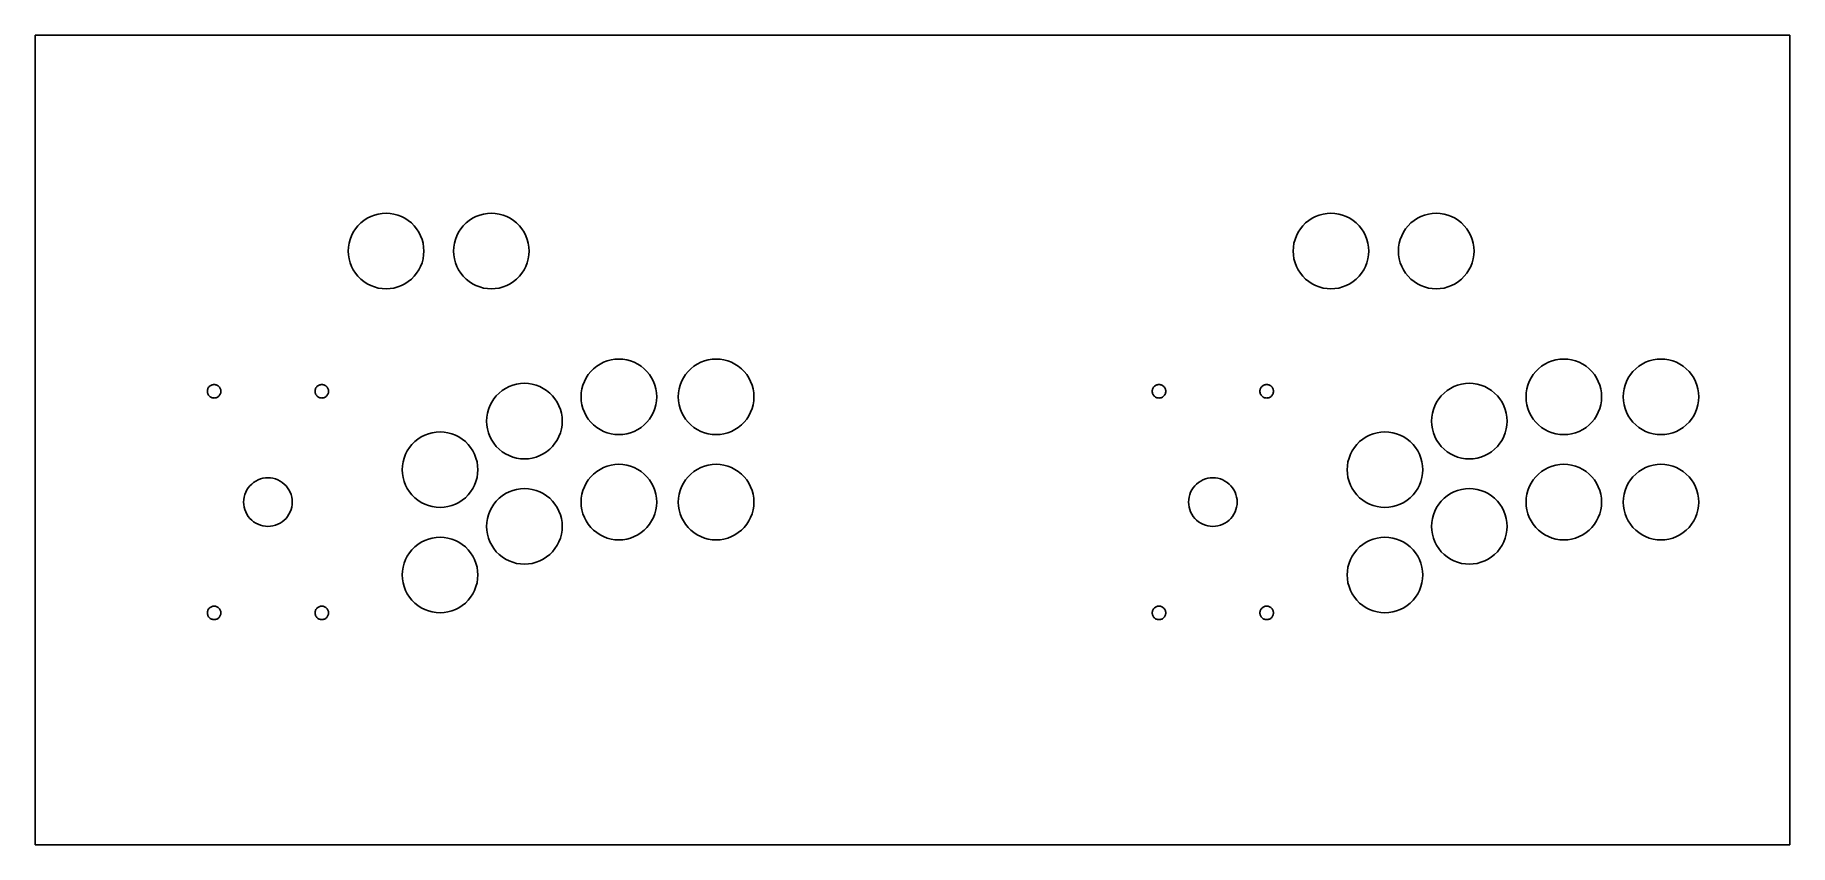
# Model space of a CAD drawing. Header units: metres. Extents: x -150 to 500, y -100 to 200.
import ezdxf

# ---------------------------------------------------------------- set-up
doc = ezdxf.new("R2010")
doc.units = ezdxf.units.M

msp = doc.modelspace()

# ---------------------------------------------------------------- linework, layer by layer
for p, q in [((500, 200), (-150, 200)), ((-150, 200), (-150, -100)), ((500, -100), (500, 200)), ((-30.404, 129.368), (-29.3678, 130.404)), ((-29.3678, 130.404), (-28.229, 131.326)), ((-28.229, 131.326), (-27, 132.124)), ((-27, 132.124), (-25.6943, 132.79)), ((-25.6943, 132.79), (-24.3262, 133.315)), ((-24.3262, 133.315), (-22.9108, 133.694)), ((-22.9108, 133.694), (-21.4634, 133.923)), ((-21.4634, 133.923), (-20, 134)), ((-20, 134), (-18.5366, 133.923)), ((-18.5366, 133.923), (-17.0892, 133.694)), ((-17.0892, 133.694), (-15.6738, 133.315)), ((-15.6738, 133.315), (-14.3057, 132.79)), ((-14.3057, 132.79), (-13, 132.124)), ((-13, 132.124), (-11.771, 131.326)), ((-11.771, 131.326), (-10.6322, 130.404)), ((-10.6322, 130.404), (-9.59596, 129.368)), ((8.59596, 129.368), (9.63216, 130.404)), ((9.63216, 130.404), (10.771, 131.326)), ((10.771, 131.326), (12, 132.124)), ((12, 132.124), (13.3057, 132.79)), ((13.3057, 132.79), (14.6738, 133.315)), ((14.6738, 133.315), (16.0892, 133.694)), ((16.0892, 133.694), (17.5366, 133.923)), ((17.5366, 133.923), (19, 134)), ((19, 134), (20.4634, 133.923)), ((20.4634, 133.923), (21.9108, 133.694)), ((21.9108, 133.694), (23.3262, 133.315)), ((23.3262, 133.315), (24.6943, 132.79)), ((24.6943, 132.79), (26, 132.124)), ((26, 132.124), (27.229, 131.326)), ((27.229, 131.326), (28.3678, 130.404)), ((28.3678, 130.404), (29.404, 129.368)), ((319.596, 129.368), (320.632, 130.404)), ((320.632, 130.404), (321.771, 131.326)), ((321.771, 131.326), (323, 132.124)), ((323, 132.124), (324.306, 132.79)), ((324.306, 132.79), (325.674, 133.315)), ((325.674, 133.315), (327.089, 133.694)), ((327.089, 133.694), (328.537, 133.923)), ((328.537, 133.923), (330, 134)), ((330, 134), (331.463, 133.923)), ((331.463, 133.923), (332.911, 133.694)), ((332.911, 133.694), (334.326, 133.315)), ((334.326, 133.315), (335.694, 132.79)), ((335.694, 132.79), (337, 132.124)), ((337, 132.124), (338.229, 131.326)), ((338.229, 131.326), (339.368, 130.404)), ((339.368, 130.404), (340.404, 129.368)), ((358.596, 129.368), (359.632, 130.404)), ((359.632, 130.404), (360.771, 131.326)), ((360.771, 131.326), (362, 132.124)), ((362, 132.124), (363.306, 132.79)), ((363.306, 132.79), (364.674, 133.315)), ((364.674, 133.315), (366.089, 133.694)), ((366.089, 133.694), (367.537, 133.923)), ((367.537, 133.923), (369, 134)), ((369, 134), (370.463, 133.923)), ((370.463, 133.923), (371.911, 133.694)), ((371.911, 133.694), (373.326, 133.315)), ((373.326, 133.315), (374.694, 132.79)), ((374.694, 132.79), (376, 132.124)), ((376, 132.124), (377.229, 131.326)), ((377.229, 131.326), (378.368, 130.404)), ((378.368, 130.404), (379.404, 129.368)), ((-33.6941, 122.911), (-33.3148, 124.326)), ((-33.3148, 124.326), (-32.7896, 125.694)), ((-32.7896, 125.694), (-32.1243, 127)), ((-32.1243, 127), (-31.3262, 128.229)), ((-31.3262, 128.229), (-30.404, 129.368)), ((-9.59596, 129.368), (-8.67375, 128.229)), ((-8.67375, 128.229), (-7.87564, 127)), ((-7.87564, 127), (-7.21036, 125.694)), ((-7.21036, 125.694), (-6.6852, 124.326)), ((-6.6852, 124.326), (-6.30592, 122.911)), ((5.30592, 122.911), (5.6852, 124.326)), ((5.6852, 124.326), (6.21036, 125.694)), ((6.21036, 125.694), (6.87564, 127)), ((6.87564, 127), (7.67375, 128.229)), ((7.67375, 128.229), (8.59596, 129.368)), ((29.404, 129.368), (30.3262, 128.229)), ((30.3262, 128.229), (31.1243, 127)), ((31.1243, 127), (31.7896, 125.694)), ((31.7896, 125.694), (32.3148, 124.326)), ((32.3148, 124.326), (32.6941, 122.911)), ((316.306, 122.911), (316.685, 124.326)), ((316.685, 124.326), (317.21, 125.694)), ((317.21, 125.694), (317.876, 127)), ((317.876, 127), (318.674, 128.229)), ((318.674, 128.229), (319.596, 129.368)), ((340.404, 129.368), (341.326, 128.229)), ((341.326, 128.229), (342.124, 127)), ((342.124, 127), (342.79, 125.694)), ((342.79, 125.694), (343.315, 124.326)), ((343.315, 124.326), (343.694, 122.911)), ((355.306, 122.911), (355.685, 124.326)), ((355.685, 124.326), (356.21, 125.694)), ((356.21, 125.694), (356.876, 127)), ((356.876, 127), (357.674, 128.229)), ((357.674, 128.229), (358.596, 129.368)), ((379.404, 129.368), (380.326, 128.229)), ((380.326, 128.229), (381.124, 127)), ((381.124, 127), (381.79, 125.694)), ((381.79, 125.694), (382.315, 124.326)), ((382.315, 124.326), (382.694, 122.911)), ((-34, 120), (-33.9233, 121.463)), ((-33.9233, 118.537), (-34, 120)), ((-33.9233, 121.463), (-33.6941, 122.911)), ((-33.6941, 117.089), (-33.9233, 118.537)), ((-33.3148, 115.674), (-33.6941, 117.089)), ((-6.30592, 117.089), (-6.6852, 115.674)), ((-6.30592, 122.911), (-6.07669, 121.463)), ((-6.07669, 118.537), (-6.30592, 117.089)), ((-6.07669, 121.463), (-6, 120)), ((-6, 120), (-6.07669, 118.537)), ((5, 120), (5.07669, 121.463)), ((5.07669, 118.537), (5, 120)), ((5.07669, 121.463), (5.30592, 122.911)), ((5.30592, 117.089), (5.07669, 118.537)), ((5.6852, 115.674), (5.30592, 117.089)), ((32.6941, 117.089), (32.3148, 115.674)), ((32.6941, 122.911), (32.9233, 121.463)), ((32.9233, 118.537), (32.6941, 117.089)), ((32.9233, 121.463), (33, 120)), ((33, 120), (32.9233, 118.537)), ((316, 120), (316.077, 121.463)), ((316.077, 118.537), (316, 120)), ((316.077, 121.463), (316.306, 122.911)), ((316.306, 117.089), (316.077, 118.537)), ((316.685, 115.674), (316.306, 117.089)), ((343.694, 117.089), (343.315, 115.674)), ((343.694, 122.911), (343.923, 121.463)), ((343.923, 118.537), (343.694, 117.089)), ((343.923, 121.463), (344, 120)), ((344, 120), (343.923, 118.537)), ((355, 120), (355.077, 121.463)), ((355.077, 118.537), (355, 120)), ((355.077, 121.463), (355.306, 122.911)), ((355.306, 117.089), (355.077, 118.537)), ((355.685, 115.674), (355.306, 117.089)), ((382.694, 117.089), (382.315, 115.674)), ((382.694, 122.911), (382.923, 121.463)), ((382.923, 118.537), (382.694, 117.089)), ((382.923, 121.463), (383, 120)), ((383, 120), (382.923, 118.537)), ((-32.7896, 114.306), (-33.3148, 115.674)), ((-32.1243, 113), (-32.7896, 114.306)), ((-31.3262, 111.771), (-32.1243, 113)), ((-30.404, 110.632), (-31.3262, 111.771)), ((-29.3678, 109.596), (-30.404, 110.632)), ((-9.59596, 110.632), (-10.6322, 109.596)), ((-8.67375, 111.771), (-9.59596, 110.632)), ((-7.87564, 113), (-8.67375, 111.771)), ((-7.21036, 114.306), (-7.87564, 113)), ((-6.6852, 115.674), (-7.21036, 114.306)), ((6.21036, 114.306), (5.6852, 115.674)), ((6.87564, 113), (6.21036, 114.306)), ((7.67375, 111.771), (6.87564, 113)), ((8.59596, 110.632), (7.67375, 111.771)), ((9.63216, 109.596), (8.59596, 110.632)), ((29.404, 110.632), (28.3678, 109.596)), ((30.3262, 111.771), (29.404, 110.632)), ((31.1243, 113), (30.3262, 111.771)), ((31.7896, 114.306), (31.1243, 113)), ((32.3148, 115.674), (31.7896, 114.306)), ((317.21, 114.306), (316.685, 115.674)), ((317.876, 113), (317.21, 114.306)), ((318.674, 111.771), (317.876, 113)), ((319.596, 110.632), (318.674, 111.771)), ((320.632, 109.596), (319.596, 110.632)), ((340.404, 110.632), (339.368, 109.596)), ((341.326, 111.771), (340.404, 110.632)), ((342.124, 113), (341.326, 111.771)), ((342.79, 114.306), (342.124, 113)), ((343.315, 115.674), (342.79, 114.306)), ((356.21, 114.306), (355.685, 115.674)), ((356.876, 113), (356.21, 114.306)), ((357.674, 111.771), (356.876, 113)), ((358.596, 110.632), (357.674, 111.771)), ((359.632, 109.596), (358.596, 110.632)), ((379.404, 110.632), (378.368, 109.596)), ((380.326, 111.771), (379.404, 110.632)), ((381.124, 113), (380.326, 111.771)), ((381.79, 114.306), (381.124, 113)), ((382.315, 115.674), (381.79, 114.306)), ((-28.229, 108.674), (-29.3678, 109.596)), ((-27, 107.876), (-28.229, 108.674)), ((-25.6943, 107.21), (-27, 107.876)), ((-24.3262, 106.685), (-25.6943, 107.21)), ((-22.9108, 106.306), (-24.3262, 106.685)), ((-21.4634, 106.077), (-22.9108, 106.306)), ((-20, 106), (-21.4634, 106.077)), ((-18.5366, 106.077), (-20, 106)), ((-17.0892, 106.306), (-18.5366, 106.077)), ((-15.6738, 106.685), (-17.0892, 106.306)), ((-14.3057, 107.21), (-15.6738, 106.685)), ((-13, 107.876), (-14.3057, 107.21)), ((-11.771, 108.674), (-13, 107.876)), ((-10.6322, 109.596), (-11.771, 108.674)), ((10.771, 108.674), (9.63216, 109.596)), ((12, 107.876), (10.771, 108.674)), ((13.3057, 107.21), (12, 107.876)), ((14.6738, 106.685), (13.3057, 107.21)), ((16.0892, 106.306), (14.6738, 106.685)), ((17.5366, 106.077), (16.0892, 106.306)), ((19, 106), (17.5366, 106.077)), ((20.4634, 106.077), (19, 106)), ((21.9108, 106.306), (20.4634, 106.077)), ((23.3262, 106.685), (21.9108, 106.306)), ((24.6943, 107.21), (23.3262, 106.685)), ((26, 107.876), (24.6943, 107.21)), ((27.229, 108.674), (26, 107.876)), ((28.3678, 109.596), (27.229, 108.674)), ((321.771, 108.674), (320.632, 109.596)), ((323, 107.876), (321.771, 108.674)), ((324.306, 107.21), (323, 107.876)), ((325.674, 106.685), (324.306, 107.21)), ((327.089, 106.306), (325.674, 106.685)), ((328.537, 106.077), (327.089, 106.306)), ((330, 106), (328.537, 106.077)), ((331.463, 106.077), (330, 106)), ((332.911, 106.306), (331.463, 106.077)), ((334.326, 106.685), (332.911, 106.306)), ((335.694, 107.21), (334.326, 106.685)), ((337, 107.876), (335.694, 107.21)), ((338.229, 108.674), (337, 107.876)), ((339.368, 109.596), (338.229, 108.674)), ((360.771, 108.674), (359.632, 109.596)), ((362, 107.876), (360.771, 108.674)), ((363.306, 107.21), (362, 107.876)), ((364.674, 106.685), (363.306, 107.21)), ((366.089, 106.306), (364.674, 106.685)), ((367.537, 106.077), (366.089, 106.306)), ((369, 106), (367.537, 106.077)), ((370.463, 106.077), (369, 106)), ((371.911, 106.306), (370.463, 106.077)), ((373.326, 106.685), (371.911, 106.306)), ((374.694, 107.21), (373.326, 106.685)), ((376, 107.876), (374.694, 107.21)), ((377.229, 108.674), (376, 107.876)), ((378.368, 109.596), (377.229, 108.674)), ((58.021, 77.3262), (59.25, 78.1243)), ((59.25, 78.1243), (60.5557, 78.7896)), ((60.5557, 78.7896), (61.9238, 79.3148)), ((61.9238, 79.3148), (63.3392, 79.6941)), ((63.3392, 79.6941), (64.7866, 79.9233)), ((64.7866, 79.9233), (66.25, 80)), ((66.25, 80), (67.7134, 79.9233)), ((67.7134, 79.9233), (69.1608, 79.6941)), ((69.1608, 79.6941), (70.5762, 79.3148)), ((70.5762, 79.3148), (71.9443, 78.7896)), ((71.9443, 78.7896), (73.25, 78.1243)), ((73.25, 78.1243), (74.479, 77.3262)), ((94.021, 77.3262), (95.25, 78.1243)), ((95.25, 78.1243), (96.5557, 78.7896)), ((96.5557, 78.7896), (97.9238, 79.3148)), ((97.9238, 79.3148), (99.3392, 79.6941)), ((99.3392, 79.6941), (100.787, 79.9233)), ((100.787, 79.9233), (102.25, 80)), ((102.25, 80), (103.713, 79.9233)), ((103.713, 79.9233), (105.161, 79.6941)), ((105.161, 79.6941), (106.576, 79.3148)), ((106.576, 79.3148), (107.944, 78.7896)), ((107.944, 78.7896), (109.25, 78.1243)), ((109.25, 78.1243), (110.479, 77.3262)), ((408.021, 77.3262), (409.25, 78.1243)), ((409.25, 78.1243), (410.556, 78.7896)), ((410.556, 78.7896), (411.924, 79.3148)), ((411.924, 79.3148), (413.339, 79.6941)), ((413.339, 79.6941), (414.787, 79.9233)), ((414.787, 79.9233), (416.25, 80)), ((416.25, 80), (417.713, 79.9233)), ((417.713, 79.9233), (419.161, 79.6941)), ((419.161, 79.6941), (420.576, 79.3148)), ((420.576, 79.3148), (421.944, 78.7896)), ((421.944, 78.7896), (423.25, 78.1243)), ((423.25, 78.1243), (424.479, 77.3262)), ((444.021, 77.3262), (445.25, 78.1243)), ((445.25, 78.1243), (446.556, 78.7896)), ((446.556, 78.7896), (447.924, 79.3148)), ((447.924, 79.3148), (449.339, 79.6941)), ((449.339, 79.6941), (450.787, 79.9233)), ((450.787, 79.9233), (452.25, 80)), ((452.25, 80), (453.713, 79.9233)), ((453.713, 79.9233), (455.161, 79.6941)), ((455.161, 79.6941), (456.576, 79.3148)), ((456.576, 79.3148), (457.944, 78.7896)), ((457.944, 78.7896), (459.25, 78.1243)), ((459.25, 78.1243), (460.479, 77.3262)), ((52.9352, 70.3262), (53.4604, 71.6943)), ((53.4604, 71.6943), (54.1256, 73)), ((54.1256, 73), (54.9238, 74.229)), ((54.9238, 74.229), (55.846, 75.3678)), ((55.846, 75.3678), (56.8822, 76.404)), ((56.8822, 76.404), (58.021, 77.3262)), ((74.479, 77.3262), (75.6178, 76.404)), ((75.6178, 76.404), (76.654, 75.3678)), ((76.654, 75.3678), (77.5762, 74.229)), ((77.5762, 74.229), (78.3743, 73)), ((78.3743, 73), (79.0396, 71.6943)), ((79.0396, 71.6943), (79.5648, 70.3262)), ((88.9352, 70.3262), (89.4604, 71.6943)), ((89.4604, 71.6943), (90.1256, 73)), ((90.1256, 73), (90.9238, 74.229)), ((90.9238, 74.229), (91.846, 75.3678)), ((91.846, 75.3678), (92.8822, 76.404)), ((92.8822, 76.404), (94.021, 77.3262)), ((110.479, 77.3262), (111.618, 76.404)), ((111.618, 76.404), (112.654, 75.3678)), ((112.654, 75.3678), (113.576, 74.229)), ((113.576, 74.229), (114.374, 73)), ((114.374, 73), (115.04, 71.6943)), ((115.04, 71.6943), (115.565, 70.3262)), ((402.935, 70.3262), (403.46, 71.6943)), ((403.46, 71.6943), (404.126, 73)), ((404.126, 73), (404.924, 74.229)), ((404.924, 74.229), (405.846, 75.3678)), ((405.846, 75.3678), (406.882, 76.404)), ((406.882, 76.404), (408.021, 77.3262)), ((424.479, 77.3262), (425.618, 76.404)), ((425.618, 76.404), (426.654, 75.3678)), ((426.654, 75.3678), (427.576, 74.229)), ((427.576, 74.229), (428.374, 73)), ((428.374, 73), (429.04, 71.6943)), ((429.04, 71.6943), (429.565, 70.3262)), ((438.935, 70.3262), (439.46, 71.6943)), ((439.46, 71.6943), (440.126, 73)), ((440.126, 73), (440.924, 74.229)), ((440.924, 74.229), (441.846, 75.3678)), ((441.846, 75.3678), (442.882, 76.404)), ((442.882, 76.404), (444.021, 77.3262)), ((460.479, 77.3262), (461.618, 76.404)), ((461.618, 76.404), (462.654, 75.3678)), ((462.654, 75.3678), (463.576, 74.229)), ((463.576, 74.229), (464.374, 73)), ((464.374, 73), (465.04, 71.6943)), ((465.04, 71.6943), (465.565, 70.3262)), ((-86.2, 68.05), (-86.1863, 68.3113)), ((-86.1863, 67.7887), (-86.2, 68.05)), ((-86.1863, 68.3113), (-86.1454, 68.5698)), ((-86.1454, 67.5302), (-86.1863, 67.7887)), ((-86.1454, 68.5698), (-86.0776, 68.8225)), ((-86.0776, 67.2775), (-86.1454, 67.5302)), ((-86.0776, 68.8225), (-85.9839, 69.0668)), ((-85.9839, 67.0332), (-86.0776, 67.2775)), ((-85.9839, 69.0668), (-85.8651, 69.3)), ((-85.8651, 66.8), (-85.9839, 67.0332)), ((-85.8651, 69.3), (-85.7225, 69.5195)), ((-85.7225, 66.5805), (-85.8651, 66.8)), ((-85.7225, 69.5195), (-85.5579, 69.7228)), ((-85.5579, 66.3772), (-85.7225, 66.5805)), ((-85.5579, 69.7228), (-85.3728, 69.9079)), ((-85.3728, 66.1921), (-85.5579, 66.3772)), ((-85.3728, 69.9079), (-85.1694, 70.0725)), ((-85.1694, 66.0275), (-85.3728, 66.1921)), ((-85.1694, 70.0725), (-84.95, 70.2151)), ((-84.95, 65.8849), (-85.1694, 66.0275)), ((-84.95, 70.2151), (-84.7168, 70.3339)), ((-84.7168, 65.7661), (-84.95, 65.8849)), ((-84.7168, 70.3339), (-84.4725, 70.4276)), ((-84.4725, 65.6723), (-84.7168, 65.7661)), ((-84.4725, 70.4276), (-84.2198, 70.4954)), ((-84.2198, 65.6046), (-84.4725, 65.6723)), ((-84.2198, 70.4954), (-83.9613, 70.5363)), ((-83.9613, 65.5637), (-84.2198, 65.6046)), ((-83.9613, 70.5363), (-83.7, 70.55)), ((-83.7, 65.55), (-83.9613, 65.5637)), ((-83.7, 70.55), (-83.4387, 70.5363)), ((-83.4387, 65.5637), (-83.7, 65.55)), ((-83.4387, 70.5363), (-83.1802, 70.4954)), ((-83.1802, 65.6046), (-83.4387, 65.5637)), ((-83.1802, 70.4954), (-82.9274, 70.4276)), ((-82.9274, 65.6723), (-83.1802, 65.6046)), ((-82.9274, 70.4276), (-82.6832, 70.3339)), ((-82.6832, 65.7661), (-82.9274, 65.6723)), ((-82.6832, 70.3339), (-82.45, 70.2151)), ((-82.45, 65.8849), (-82.6832, 65.7661)), ((-82.45, 70.2151), (-82.2305, 70.0725)), ((-82.2305, 66.0275), (-82.45, 65.8849)), ((-82.2305, 70.0725), (-82.0272, 69.9079)), ((-82.0272, 66.1921), (-82.2305, 66.0275)), ((-82.0272, 69.9079), (-81.8421, 69.7228)), ((-81.8421, 66.3772), (-82.0272, 66.1921)), ((-81.8421, 69.7228), (-81.6774, 69.5195)), ((-81.6774, 66.5805), (-81.8421, 66.3772)), ((-81.6774, 69.5195), (-81.5349, 69.3)), ((-81.5349, 66.8), (-81.6774, 66.5805)), ((-81.5349, 69.3), (-81.4161, 69.0668)), ((-81.4161, 67.0332), (-81.5349, 66.8)), ((-81.4161, 69.0668), (-81.3224, 68.8225)), ((-81.3224, 67.2775), (-81.4161, 67.0332)), ((-81.3224, 68.8225), (-81.2546, 68.5698)), ((-81.2546, 67.5302), (-81.3224, 67.2775)), ((-81.2546, 68.5698), (-81.2137, 68.3113)), ((-81.2137, 67.7887), (-81.2546, 67.5302)), ((-81.2137, 68.3113), (-81.2, 68.05)), ((-81.2, 68.05), (-81.2137, 67.7887)), ((-46.3, 68.05), (-46.2863, 68.3113)), ((-46.2863, 67.7887), (-46.3, 68.05)), ((-46.2863, 68.3113), (-46.2454, 68.5698)), ((-46.2454, 67.5302), (-46.2863, 67.7887)), ((-46.2454, 68.5698), (-46.1776, 68.8225)), ((-46.1776, 67.2775), (-46.2454, 67.5302)), ((-46.1776, 68.8225), (-46.0839, 69.0668)), ((-46.0839, 67.0332), (-46.1776, 67.2775)), ((-46.0839, 69.0668), (-45.9651, 69.3)), ((-45.9651, 66.8), (-46.0839, 67.0332)), ((-45.9651, 69.3), (-45.8226, 69.5195)), ((-45.8226, 66.5805), (-45.9651, 66.8)), ((-45.8226, 69.5195), (-45.6579, 69.7228)), ((-45.6579, 66.3772), (-45.8226, 66.5805)), ((-45.6579, 69.7228), (-45.4728, 69.9079)), ((-45.4728, 66.1921), (-45.6579, 66.3772)), ((-45.4728, 69.9079), (-45.2695, 70.0725)), ((-45.2695, 66.0275), (-45.4728, 66.1921)), ((-45.2695, 70.0725), (-45.05, 70.2151)), ((-45.05, 65.8849), (-45.2695, 66.0275)), ((-45.05, 70.2151), (-44.8168, 70.3339)), ((-44.8168, 65.7661), (-45.05, 65.8849)), ((-44.8168, 70.3339), (-44.5726, 70.4276)), ((-44.5726, 65.6723), (-44.8168, 65.7661)), ((-44.5726, 70.4276), (-44.3198, 70.4954)), ((-44.3198, 65.6046), (-44.5726, 65.6723)), ((-44.3198, 70.4954), (-44.0613, 70.5363)), ((-44.0613, 65.5637), (-44.3198, 65.6046)), ((-44.0613, 70.5363), (-43.8, 70.55)), ((-43.8, 65.55), (-44.0613, 65.5637)), ((-43.8, 70.55), (-43.5387, 70.5363)), ((-43.5387, 65.5637), (-43.8, 65.55)), ((-43.5387, 70.5363), (-43.2802, 70.4954)), ((-43.2802, 65.6046), (-43.5387, 65.5637)), ((-43.2802, 70.4954), (-43.0275, 70.4276)), ((-43.0275, 65.6723), (-43.2802, 65.6046)), ((-43.0275, 70.4276), (-42.7832, 70.3339)), ((-42.7832, 65.7661), (-43.0275, 65.6723)), ((-42.7832, 70.3339), (-42.55, 70.2151)), ((-42.55, 65.8849), (-42.7832, 65.7661)), ((-42.55, 70.2151), (-42.3306, 70.0725)), ((-42.3306, 66.0275), (-42.55, 65.8849)), ((-42.3306, 70.0725), (-42.1272, 69.9079)), ((-42.1272, 66.1921), (-42.3306, 66.0275)), ((-42.1272, 69.9079), (-41.9421, 69.7228)), ((-41.9421, 66.3772), (-42.1272, 66.1921)), ((-41.9421, 69.7228), (-41.7775, 69.5195)), ((-41.7775, 66.5805), (-41.9421, 66.3772)), ((-41.7775, 69.5195), (-41.6349, 69.3)), ((-41.6349, 66.8), (-41.7775, 66.5805)), ((-41.6349, 69.3), (-41.5161, 69.0668)), ((-41.5161, 67.0332), (-41.6349, 66.8)), ((-41.5161, 69.0668), (-41.4224, 68.8225)), ((-41.4224, 67.2775), (-41.5161, 67.0332)), ((-41.4224, 68.8225), (-41.3546, 68.5698)), ((-41.3546, 67.5302), (-41.4224, 67.2775)), ((-41.3546, 68.5698), (-41.3137, 68.3113)), ((-41.3137, 67.7887), (-41.3546, 67.5302)), ((-41.3137, 68.3113), (-41.3, 68.05)), ((-41.3, 68.05), (-41.3137, 67.7887)), ((19.1256, 64), (19.9238, 65.229)), ((19.9238, 65.229), (20.846, 66.3678)), ((20.846, 66.3678), (21.8822, 67.404)), ((21.8822, 67.404), (23.021, 68.3262)), ((23.021, 68.3262), (24.25, 69.1243)), ((24.25, 69.1243), (25.5557, 69.7896)), ((25.5557, 69.7896), (26.9238, 70.3148)), ((26.9238, 70.3148), (28.3392, 70.6941)), ((28.3392, 70.6941), (29.7866, 70.9233)), ((29.7866, 70.9233), (31.25, 71)), ((31.25, 71), (32.7134, 70.9233)), ((32.7134, 70.9233), (34.1608, 70.6941)), ((34.1608, 70.6941), (35.5762, 70.3148)), ((35.5762, 70.3148), (36.9443, 69.7896)), ((36.9443, 69.7896), (38.25, 69.1243)), ((38.25, 69.1243), (39.479, 68.3262)), ((39.479, 68.3262), (40.6178, 67.404)), ((40.6178, 67.404), (41.654, 66.3678)), ((41.654, 66.3678), (42.5762, 65.229)), ((42.5762, 65.229), (43.3743, 64)), ((52.25, 66), (52.3267, 67.4634)), ((52.3267, 64.5366), (52.25, 66)), ((52.3267, 67.4634), (52.5559, 68.9108)), ((52.5559, 68.9108), (52.9352, 70.3262)), ((79.5648, 70.3262), (79.9441, 68.9108)), ((79.9441, 68.9108), (80.1733, 67.4634)), ((80.1733, 67.4634), (80.25, 66)), ((80.25, 66), (80.1733, 64.5366)), ((88.25, 66), (88.3267, 67.4634)), ((88.3267, 64.5366), (88.25, 66)), ((88.3267, 67.4634), (88.5559, 68.9108)), ((88.5559, 68.9108), (88.9352, 70.3262)), ((115.565, 70.3262), (115.944, 68.9108)), ((115.944, 68.9108), (116.173, 67.4634)), ((116.173, 67.4634), (116.25, 66)), ((116.25, 66), (116.173, 64.5366)), ((263.8, 68.05), (263.814, 68.3113)), ((263.814, 67.7887), (263.8, 68.05)), ((263.814, 68.3113), (263.855, 68.5698)), ((263.855, 67.5302), (263.814, 67.7887)), ((263.855, 68.5698), (263.922, 68.8225)), ((263.922, 67.2775), (263.855, 67.5302)), ((263.922, 68.8225), (264.016, 69.0668)), ((264.016, 67.0332), (263.922, 67.2775)), ((264.016, 69.0668), (264.135, 69.3)), ((264.135, 66.8), (264.016, 67.0332)), ((264.135, 69.3), (264.277, 69.5195)), ((264.277, 66.5805), (264.135, 66.8)), ((264.277, 69.5195), (264.442, 69.7228)), ((264.442, 66.3772), (264.277, 66.5805)), ((264.442, 69.7228), (264.627, 69.9079)), ((264.627, 66.1921), (264.442, 66.3772)), ((264.627, 69.9079), (264.831, 70.0725)), ((264.831, 66.0275), (264.627, 66.1921)), ((264.831, 70.0725), (265.05, 70.2151)), ((265.05, 65.8849), (264.831, 66.0275)), ((265.05, 70.2151), (265.283, 70.3339)), ((265.283, 65.7661), (265.05, 65.8849)), ((265.283, 70.3339), (265.527, 70.4276)), ((265.527, 65.6723), (265.283, 65.7661)), ((265.527, 70.4276), (265.78, 70.4954)), ((265.78, 65.6046), (265.527, 65.6723)), ((265.78, 70.4954), (266.039, 70.5363)), ((266.039, 65.5637), (265.78, 65.6046)), ((266.039, 70.5363), (266.3, 70.55)), ((266.3, 65.55), (266.039, 65.5637)), ((266.3, 70.55), (266.561, 70.5363)), ((266.561, 65.5637), (266.3, 65.55)), ((266.561, 70.5363), (266.82, 70.4954)), ((266.82, 65.6046), (266.561, 65.5637)), ((266.82, 70.4954), (267.073, 70.4276)), ((267.073, 65.6723), (266.82, 65.6046)), ((267.073, 70.4276), (267.317, 70.3339)), ((267.317, 65.7661), (267.073, 65.6723)), ((267.317, 70.3339), (267.55, 70.2151)), ((267.55, 65.8849), (267.317, 65.7661)), ((267.55, 70.2151), (267.769, 70.0725)), ((267.769, 66.0275), (267.55, 65.8849)), ((267.769, 70.0725), (267.973, 69.9079)), ((267.973, 66.1921), (267.769, 66.0275)), ((267.973, 69.9079), (268.158, 69.7228)), ((268.158, 66.3772), (267.973, 66.1921)), ((268.158, 69.7228), (268.323, 69.5195)), ((268.323, 66.5805), (268.158, 66.3772)), ((268.323, 69.5195), (268.465, 69.3)), ((268.465, 66.8), (268.323, 66.5805)), ((268.465, 69.3), (268.584, 69.0668)), ((268.584, 67.0332), (268.465, 66.8)), ((268.584, 69.0668), (268.678, 68.8225)), ((268.678, 67.2775), (268.584, 67.0332)), ((268.678, 68.8225), (268.745, 68.5698)), ((268.745, 67.5302), (268.678, 67.2775)), ((268.745, 68.5698), (268.786, 68.3113)), ((268.786, 67.7887), (268.745, 67.5302)), ((268.786, 68.3113), (268.8, 68.05)), ((268.8, 68.05), (268.786, 67.7887)), ((303.7, 68.05), (303.714, 68.3113)), ((303.714, 67.7887), (303.7, 68.05)), ((303.714, 68.3113), (303.755, 68.5698)), ((303.755, 67.5302), (303.714, 67.7887)), ((303.755, 68.5698), (303.822, 68.8225)), ((303.822, 67.2775), (303.755, 67.5302)), ((303.822, 68.8225), (303.916, 69.0668)), ((303.916, 67.0332), (303.822, 67.2775)), ((303.916, 69.0668), (304.035, 69.3)), ((304.035, 66.8), (303.916, 67.0332)), ((304.035, 69.3), (304.177, 69.5195)), ((304.177, 66.5805), (304.035, 66.8)), ((304.177, 69.5195), (304.342, 69.7228)), ((304.342, 66.3772), (304.177, 66.5805)), ((304.342, 69.7228), (304.527, 69.9079)), ((304.527, 66.1921), (304.342, 66.3772)), ((304.527, 69.9079), (304.731, 70.0725)), ((304.731, 66.0275), (304.527, 66.1921)), ((304.731, 70.0725), (304.95, 70.2151)), ((304.95, 65.8849), (304.731, 66.0275)), ((304.95, 70.2151), (305.183, 70.3339)), ((305.183, 65.7661), (304.95, 65.8849)), ((305.183, 70.3339), (305.427, 70.4276)), ((305.427, 65.6723), (305.183, 65.7661)), ((305.427, 70.4276), (305.68, 70.4954)), ((305.68, 65.6046), (305.427, 65.6723)), ((305.68, 70.4954), (305.939, 70.5363)), ((305.939, 65.5637), (305.68, 65.6046)), ((305.939, 70.5363), (306.2, 70.55)), ((306.2, 65.55), (305.939, 65.5637)), ((306.2, 70.55), (306.461, 70.5363)), ((306.461, 65.5637), (306.2, 65.55)), ((306.461, 70.5363), (306.72, 70.4954)), ((306.72, 65.6046), (306.461, 65.5637)), ((306.72, 70.4954), (306.973, 70.4276)), ((306.973, 65.6723), (306.72, 65.6046)), ((306.973, 70.4276), (307.217, 70.3339)), ((307.217, 65.7661), (306.973, 65.6723)), ((307.217, 70.3339), (307.45, 70.2151)), ((307.45, 65.8849), (307.217, 65.7661)), ((307.45, 70.2151), (307.669, 70.0725)), ((307.669, 66.0275), (307.45, 65.8849)), ((307.669, 70.0725), (307.873, 69.9079)), ((307.873, 66.1921), (307.669, 66.0275)), ((307.873, 69.9079), (308.058, 69.7228)), ((308.058, 66.3772), (307.873, 66.1921)), ((308.058, 69.7228), (308.223, 69.5195)), ((308.223, 66.5805), (308.058, 66.3772)), ((308.223, 69.5195), (308.365, 69.3)), ((308.365, 66.8), (308.223, 66.5805)), ((308.365, 69.3), (308.484, 69.0668)), ((308.484, 67.0332), (308.365, 66.8)), ((308.484, 69.0668), (308.578, 68.8225)), ((308.578, 67.2775), (308.484, 67.0332)), ((308.578, 68.8225), (308.645, 68.5698)), ((308.645, 67.5302), (308.578, 67.2775)), ((308.645, 68.5698), (308.686, 68.3113)), ((308.686, 67.7887), (308.645, 67.5302)), ((308.686, 68.3113), (308.7, 68.05)), ((308.7, 68.05), (308.686, 67.7887)), ((369.126, 64), (369.924, 65.229)), ((369.924, 65.229), (370.846, 66.3678)), ((370.846, 66.3678), (371.882, 67.404)), ((371.882, 67.404), (373.021, 68.3262)), ((373.021, 68.3262), (374.25, 69.1243)), ((374.25, 69.1243), (375.556, 69.7896)), ((375.556, 69.7896), (376.924, 70.3148)), ((376.924, 70.3148), (378.339, 70.6941)), ((378.339, 70.6941), (379.787, 70.9233)), ((379.787, 70.9233), (381.25, 71)), ((381.25, 71), (382.713, 70.9233)), ((382.713, 70.9233), (384.161, 70.6941)), ((384.161, 70.6941), (385.576, 70.3148)), ((385.576, 70.3148), (386.944, 69.7896)), ((386.944, 69.7896), (388.25, 69.1243)), ((388.25, 69.1243), (389.479, 68.3262)), ((389.479, 68.3262), (390.618, 67.404)), ((390.618, 67.404), (391.654, 66.3678)), ((391.654, 66.3678), (392.576, 65.229)), ((392.576, 65.229), (393.374, 64)), ((402.25, 66), (402.327, 67.4634)), ((402.327, 64.5366), (402.25, 66)), ((402.327, 67.4634), (402.556, 68.9108)), ((402.556, 68.9108), (402.935, 70.3262)), ((429.565, 70.3262), (429.944, 68.9108)), ((429.944, 68.9108), (430.173, 67.4634)), ((430.173, 67.4634), (430.25, 66)), ((430.25, 66), (430.173, 64.5366)), ((438.25, 66), (438.327, 67.4634)), ((438.327, 64.5366), (438.25, 66)), ((438.327, 67.4634), (438.556, 68.9108)), ((438.556, 68.9108), (438.935, 70.3262)), ((465.565, 70.3262), (465.944, 68.9108)), ((465.944, 68.9108), (466.173, 67.4634)), ((466.173, 67.4634), (466.25, 66)), ((466.25, 66), (466.173, 64.5366)), ((17.3267, 58.4634), (17.5559, 59.9108)), ((17.5559, 59.9108), (17.9352, 61.3262)), ((17.9352, 61.3262), (18.4604, 62.6943)), ((18.4604, 62.6943), (19.1256, 64)), ((43.3743, 64), (44.0396, 62.6943)), ((44.0396, 62.6943), (44.5648, 61.3262)), ((44.5648, 61.3262), (44.9441, 59.9108)), ((44.9441, 59.9108), (45.1733, 58.4634)), ((52.5559, 63.0892), (52.3267, 64.5366)), ((52.9352, 61.6738), (52.5559, 63.0892)), ((53.4604, 60.3057), (52.9352, 61.6738)), ((54.1256, 59), (53.4604, 60.3057)), ((54.9238, 57.771), (54.1256, 59)), ((78.3743, 59), (77.5762, 57.771)), ((79.0396, 60.3057), (78.3743, 59)), ((79.5648, 61.6738), (79.0396, 60.3057)), ((79.9441, 63.0892), (79.5648, 61.6738)), ((80.1733, 64.5366), (79.9441, 63.0892)), ((88.5559, 63.0892), (88.3267, 64.5366)), ((88.9352, 61.6738), (88.5559, 63.0892)), ((89.4604, 60.3057), (88.9352, 61.6738)), ((90.1256, 59), (89.4604, 60.3057)), ((90.9238, 57.771), (90.1256, 59)), ((114.374, 59), (113.576, 57.771)), ((115.04, 60.3057), (114.374, 59)), ((115.565, 61.6738), (115.04, 60.3057)), ((115.944, 63.0892), (115.565, 61.6738)), ((116.173, 64.5366), (115.944, 63.0892)), ((367.327, 58.4634), (367.556, 59.9108)), ((367.556, 59.9108), (367.935, 61.3262)), ((367.935, 61.3262), (368.46, 62.6943)), ((368.46, 62.6943), (369.126, 64)), ((393.374, 64), (394.04, 62.6943)), ((394.04, 62.6943), (394.565, 61.3262)), ((394.565, 61.3262), (394.944, 59.9108)), ((394.944, 59.9108), (395.173, 58.4634)), ((402.556, 63.0892), (402.327, 64.5366)), ((402.935, 61.6738), (402.556, 63.0892)), ((403.46, 60.3057), (402.935, 61.6738)), ((404.126, 59), (403.46, 60.3057)), ((404.924, 57.771), (404.126, 59)), ((428.374, 59), (427.576, 57.771)), ((429.04, 60.3057), (428.374, 59)), ((429.565, 61.6738), (429.04, 60.3057)), ((429.944, 63.0892), (429.565, 61.6738)), ((430.173, 64.5366), (429.944, 63.0892)), ((438.556, 63.0892), (438.327, 64.5366)), ((438.935, 61.6738), (438.556, 63.0892)), ((439.46, 60.3057), (438.935, 61.6738)), ((440.126, 59), (439.46, 60.3057)), ((440.924, 57.771), (440.126, 59)), ((464.374, 59), (463.576, 57.771)), ((465.04, 60.3057), (464.374, 59)), ((465.565, 61.6738), (465.04, 60.3057)), ((465.944, 63.0892), (465.565, 61.6738)), ((466.173, 64.5366), (465.944, 63.0892)), ((-5.69431, 51.7896), (-4.32623, 52.3148)), ((-4.32623, 52.3148), (-2.91075, 52.6941)), ((-2.91075, 52.6941), (-1.46339, 52.9233)), ((-1.46339, 52.9233), (0, 53)), ((0, 53), (1.46339, 52.9233)), ((1.46339, 52.9233), (2.91075, 52.6941)), ((2.91075, 52.6941), (4.32623, 52.3148)), ((4.32623, 52.3148), (5.69431, 51.7896)), ((17.25, 57), (17.3267, 58.4634)), ((17.3267, 55.5366), (17.25, 57)), ((17.5559, 54.0892), (17.3267, 55.5366)), ((17.9352, 52.6738), (17.5559, 54.0892)), ((18.4604, 51.3057), (17.9352, 52.6738)), ((44.5648, 52.6738), (44.0396, 51.3057)), ((44.9441, 54.0892), (44.5648, 52.6738)), ((45.1733, 55.5366), (44.9441, 54.0892)), ((45.1733, 58.4634), (45.25, 57)), ((45.25, 57), (45.1733, 55.5366)), ((55.846, 56.6322), (54.9238, 57.771)), ((56.8822, 55.596), (55.846, 56.6322)), ((58.021, 54.6738), (56.8822, 55.596)), ((59.25, 53.8756), (58.021, 54.6738)), ((60.5557, 53.2104), (59.25, 53.8756)), ((61.9238, 52.6852), (60.5557, 53.2104)), ((63.3392, 52.3059), (61.9238, 52.6852)), ((64.7866, 52.0767), (63.3392, 52.3059)), ((66.25, 52), (64.7866, 52.0767)), ((67.7134, 52.0767), (66.25, 52)), ((69.1608, 52.3059), (67.7134, 52.0767)), ((70.5762, 52.6852), (69.1608, 52.3059)), ((71.9443, 53.2104), (70.5762, 52.6852)), ((73.25, 53.8756), (71.9443, 53.2104)), ((74.479, 54.6738), (73.25, 53.8756)), ((75.6178, 55.596), (74.479, 54.6738)), ((76.654, 56.6322), (75.6178, 55.596)), ((77.5762, 57.771), (76.654, 56.6322)), ((91.846, 56.6322), (90.9238, 57.771)), ((92.8822, 55.596), (91.846, 56.6322)), ((94.021, 54.6738), (92.8822, 55.596)), ((95.25, 53.8756), (94.021, 54.6738)), ((96.5557, 53.2104), (95.25, 53.8756)), ((97.9238, 52.6852), (96.5557, 53.2104)), ((99.3392, 52.3059), (97.9238, 52.6852)), ((100.787, 52.0767), (99.3392, 52.3059)), ((102.25, 52), (100.787, 52.0767)), ((103.713, 52.0767), (102.25, 52)), ((105.161, 52.3059), (103.713, 52.0767)), ((106.576, 52.6852), (105.161, 52.3059)), ((107.944, 53.2104), (106.576, 52.6852)), ((109.25, 53.8756), (107.944, 53.2104)), ((110.479, 54.6738), (109.25, 53.8756)), ((111.618, 55.596), (110.479, 54.6738)), ((112.654, 56.6322), (111.618, 55.596)), ((113.576, 57.771), (112.654, 56.6322)), ((344.306, 51.7896), (345.674, 52.3148)), ((345.674, 52.3148), (347.089, 52.6941)), ((347.089, 52.6941), (348.537, 52.9233)), ((348.537, 52.9233), (350, 53)), ((350, 53), (351.463, 52.9233)), ((351.463, 52.9233), (352.911, 52.6941)), ((352.911, 52.6941), (354.326, 52.3148)), ((354.326, 52.3148), (355.694, 51.7896)), ((367.25, 57), (367.327, 58.4634)), ((367.327, 55.5366), (367.25, 57)), ((367.556, 54.0892), (367.327, 55.5366)), ((367.935, 52.6738), (367.556, 54.0892)), ((368.46, 51.3057), (367.935, 52.6738)), ((394.565, 52.6738), (394.04, 51.3057)), ((394.944, 54.0892), (394.565, 52.6738)), ((395.173, 55.5366), (394.944, 54.0892)), ((395.173, 58.4634), (395.25, 57)), ((395.25, 57), (395.173, 55.5366)), ((405.846, 56.6322), (404.924, 57.771)), ((406.882, 55.596), (405.846, 56.6322)), ((408.021, 54.6738), (406.882, 55.596)), ((409.25, 53.8756), (408.021, 54.6738)), ((410.556, 53.2104), (409.25, 53.8756)), ((411.924, 52.6852), (410.556, 53.2104)), ((413.339, 52.3059), (411.924, 52.6852)), ((414.787, 52.0767), (413.339, 52.3059)), ((416.25, 52), (414.787, 52.0767)), ((417.713, 52.0767), (416.25, 52)), ((419.161, 52.3059), (417.713, 52.0767)), ((420.576, 52.6852), (419.161, 52.3059)), ((421.944, 53.2104), (420.576, 52.6852)), ((423.25, 53.8756), (421.944, 53.2104)), ((424.479, 54.6738), (423.25, 53.8756)), ((425.618, 55.596), (424.479, 54.6738)), ((426.654, 56.6322), (425.618, 55.596)), ((427.576, 57.771), (426.654, 56.6322)), ((441.846, 56.6322), (440.924, 57.771)), ((442.882, 55.596), (441.846, 56.6322)), ((444.021, 54.6738), (442.882, 55.596)), ((445.25, 53.8756), (444.021, 54.6738)), ((446.556, 53.2104), (445.25, 53.8756)), ((447.924, 52.6852), (446.556, 53.2104)), ((449.339, 52.3059), (447.924, 52.6852)), ((450.787, 52.0767), (449.339, 52.3059)), ((452.25, 52), (450.787, 52.0767)), ((453.713, 52.0767), (452.25, 52)), ((455.161, 52.3059), (453.713, 52.0767)), ((456.576, 52.6852), (455.161, 52.3059)), ((457.944, 53.2104), (456.576, 52.6852)), ((459.25, 53.8756), (457.944, 53.2104)), ((460.479, 54.6738), (459.25, 53.8756)), ((461.618, 55.596), (460.479, 54.6738)), ((462.654, 56.6322), (461.618, 55.596)), ((463.576, 57.771), (462.654, 56.6322)), ((-12.7896, 44.6943), (-12.1243, 46)), ((-12.1243, 46), (-11.3262, 47.229)), ((-11.3262, 47.229), (-10.404, 48.3678)), ((-10.404, 48.3678), (-9.36783, 49.404)), ((-9.36783, 49.404), (-8.22899, 50.3262)), ((-8.22899, 50.3262), (-7, 51.1243)), ((-7, 51.1243), (-5.69431, 51.7896)), ((5.69431, 51.7896), (7, 51.1243)), ((7, 51.1243), (8.22899, 50.3262)), ((8.22899, 50.3262), (9.36783, 49.404)), ((9.36783, 49.404), (10.404, 48.3678)), ((10.404, 48.3678), (11.3262, 47.229)), ((11.3262, 47.229), (12.1243, 46)), ((12.1243, 46), (12.7896, 44.6943)), ((19.1256, 50), (18.4604, 51.3057)), ((19.9238, 48.771), (19.1256, 50)), ((20.846, 47.6322), (19.9238, 48.771)), ((21.8822, 46.596), (20.846, 47.6322)), ((23.021, 45.6738), (21.8822, 46.596)), ((24.25, 44.8756), (23.021, 45.6738)), ((39.479, 45.6738), (38.25, 44.8756)), ((40.6178, 46.596), (39.479, 45.6738)), ((41.654, 47.6322), (40.6178, 46.596)), ((42.5762, 48.771), (41.654, 47.6322)), ((43.3743, 50), (42.5762, 48.771)), ((44.0396, 51.3057), (43.3743, 50)), ((337.21, 44.6943), (337.876, 46)), ((337.876, 46), (338.674, 47.229)), ((338.674, 47.229), (339.596, 48.3678)), ((339.596, 48.3678), (340.632, 49.404)), ((340.632, 49.404), (341.771, 50.3262)), ((341.771, 50.3262), (343, 51.1243)), ((343, 51.1243), (344.306, 51.7896)), ((355.694, 51.7896), (357, 51.1243)), ((357, 51.1243), (358.229, 50.3262)), ((358.229, 50.3262), (359.368, 49.404)), ((359.368, 49.404), (360.404, 48.3678)), ((360.404, 48.3678), (361.326, 47.229)), ((361.326, 47.229), (362.124, 46)), ((362.124, 46), (362.79, 44.6943)), ((369.126, 50), (368.46, 51.3057)), ((369.924, 48.771), (369.126, 50)), ((370.846, 47.6322), (369.924, 48.771)), ((371.882, 46.596), (370.846, 47.6322)), ((373.021, 45.6738), (371.882, 46.596)), ((374.25, 44.8756), (373.021, 45.6738)), ((389.479, 45.6738), (388.25, 44.8756)), ((390.618, 46.596), (389.479, 45.6738)), ((391.654, 47.6322), (390.618, 46.596)), ((392.576, 48.771), (391.654, 47.6322)), ((393.374, 50), (392.576, 48.771)), ((394.04, 51.3057), (393.374, 50)), ((-14, 39), (-13.9233, 40.4634)), ((-13.9233, 37.5366), (-14, 39)), ((-13.9233, 40.4634), (-13.6941, 41.9108)), ((-13.6941, 41.9108), (-13.3148, 43.3262)), ((-13.3148, 43.3262), (-12.7896, 44.6943)), ((12.7896, 44.6943), (13.3148, 43.3262)), ((13.3148, 43.3262), (13.6941, 41.9108)), ((13.6941, 41.9108), (13.9233, 40.4634)), ((13.9233, 40.4634), (14, 39)), ((14, 39), (13.9233, 37.5366)), ((25.5557, 44.2104), (24.25, 44.8756)), ((26.9238, 43.6852), (25.5557, 44.2104)), ((28.3392, 43.3059), (26.9238, 43.6852)), ((29.7866, 43.0767), (28.3392, 43.3059)), ((31.25, 43), (29.7866, 43.0767)), ((32.7134, 43.0767), (31.25, 43)), ((34.1608, 43.3059), (32.7134, 43.0767)), ((35.5762, 43.6852), (34.1608, 43.3059)), ((36.9443, 44.2104), (35.5762, 43.6852)), ((38.25, 44.8756), (36.9443, 44.2104)), ((58.021, 38.3262), (59.25, 39.1243)), ((59.25, 39.1243), (60.5557, 39.7896)), ((60.5557, 39.7896), (61.9238, 40.3148)), ((61.9238, 40.3148), (63.3392, 40.6941)), ((63.3392, 40.6941), (64.7866, 40.9233)), ((64.7866, 40.9233), (66.25, 41)), ((66.25, 41), (67.7134, 40.9233)), ((67.7134, 40.9233), (69.1608, 40.6941)), ((69.1608, 40.6941), (70.5762, 40.3148)), ((70.5762, 40.3148), (71.9443, 39.7896)), ((71.9443, 39.7896), (73.25, 39.1243)), ((73.25, 39.1243), (74.479, 38.3262)), ((94.021, 38.3262), (95.25, 39.1243)), ((95.25, 39.1243), (96.5557, 39.7896)), ((96.5557, 39.7896), (97.9238, 40.3148)), ((97.9238, 40.3148), (99.3392, 40.6941)), ((99.3392, 40.6941), (100.787, 40.9233)), ((100.787, 40.9233), (102.25, 41)), ((102.25, 41), (103.713, 40.9233)), ((103.713, 40.9233), (105.161, 40.6941)), ((105.161, 40.6941), (106.576, 40.3148)), ((106.576, 40.3148), (107.944, 39.7896)), ((107.944, 39.7896), (109.25, 39.1243)), ((109.25, 39.1243), (110.479, 38.3262)), ((336, 39), (336.077, 40.4634)), ((336.077, 37.5366), (336, 39)), ((336.077, 40.4634), (336.306, 41.9108)), ((336.306, 41.9108), (336.685, 43.3262)), ((336.685, 43.3262), (337.21, 44.6943)), ((362.79, 44.6943), (363.315, 43.3262)), ((363.315, 43.3262), (363.694, 41.9108)), ((363.694, 41.9108), (363.923, 40.4634)), ((363.923, 40.4634), (364, 39)), ((364, 39), (363.923, 37.5366)), ((375.556, 44.2104), (374.25, 44.8756)), ((376.924, 43.6852), (375.556, 44.2104)), ((378.339, 43.3059), (376.924, 43.6852)), ((379.787, 43.0767), (378.339, 43.3059)), ((381.25, 43), (379.787, 43.0767)), ((382.713, 43.0767), (381.25, 43)), ((384.161, 43.3059), (382.713, 43.0767)), ((385.576, 43.6852), (384.161, 43.3059)), ((386.944, 44.2104), (385.576, 43.6852)), ((388.25, 44.8756), (386.944, 44.2104)), ((408.021, 38.3262), (409.25, 39.1243)), ((409.25, 39.1243), (410.556, 39.7896)), ((410.556, 39.7896), (411.924, 40.3148)), ((411.924, 40.3148), (413.339, 40.6941)), ((413.339, 40.6941), (414.787, 40.9233)), ((414.787, 40.9233), (416.25, 41)), ((416.25, 41), (417.713, 40.9233)), ((417.713, 40.9233), (419.161, 40.6941)), ((419.161, 40.6941), (420.576, 40.3148)), ((420.576, 40.3148), (421.944, 39.7896)), ((421.944, 39.7896), (423.25, 39.1243)), ((423.25, 39.1243), (424.479, 38.3262)), ((444.021, 38.3262), (445.25, 39.1243)), ((445.25, 39.1243), (446.556, 39.7896)), ((446.556, 39.7896), (447.924, 40.3148)), ((447.924, 40.3148), (449.339, 40.6941)), ((449.339, 40.6941), (450.787, 40.9233)), ((450.787, 40.9233), (452.25, 41)), ((452.25, 41), (453.713, 40.9233)), ((453.713, 40.9233), (455.161, 40.6941)), ((455.161, 40.6941), (456.576, 40.3148)), ((456.576, 40.3148), (457.944, 39.7896)), ((457.944, 39.7896), (459.25, 39.1243)), ((459.25, 39.1243), (460.479, 38.3262)), ((-71.0311, 32.2901), (-70.4383, 33.0222)), ((-70.4383, 33.0222), (-69.7722, 33.6883)), ((-69.7722, 33.6883), (-69.0401, 34.2811)), ((-69.0401, 34.2811), (-68.25, 34.7942)), ((-68.25, 34.7942), (-67.4106, 35.2219)), ((-67.4106, 35.2219), (-66.5311, 35.5595)), ((-66.5311, 35.5595), (-65.6212, 35.8033)), ((-65.6212, 35.8033), (-64.6908, 35.9507)), ((-64.6908, 35.9507), (-63.75, 36)), ((-63.75, 36), (-62.8092, 35.9507)), ((-62.8092, 35.9507), (-61.8788, 35.8033)), ((-61.8788, 35.8033), (-60.9689, 35.5595)), ((-60.9689, 35.5595), (-60.0894, 35.2219)), ((-60.0894, 35.2219), (-59.25, 34.7942)), ((-59.25, 34.7942), (-58.4599, 34.2811)), ((-58.4599, 34.2811), (-57.7278, 33.6883)), ((-57.7278, 33.6883), (-57.0617, 33.0222)), ((-57.0617, 33.0222), (-56.4689, 32.2901)), ((-13.6941, 36.0892), (-13.9233, 37.5366)), ((-13.3148, 34.6738), (-13.6941, 36.0892)), ((-12.7896, 33.3057), (-13.3148, 34.6738)), ((-12.1243, 32), (-12.7896, 33.3057)), ((12.7896, 33.3057), (12.1243, 32)), ((13.3148, 34.6738), (12.7896, 33.3057)), ((13.6941, 36.0892), (13.3148, 34.6738)), ((13.9233, 37.5366), (13.6941, 36.0892)), ((52.9352, 31.3262), (53.4604, 32.6943)), ((53.4604, 32.6943), (54.1256, 34)), ((54.1256, 34), (54.9238, 35.229)), ((54.9238, 35.229), (55.846, 36.3678)), ((55.846, 36.3678), (56.8822, 37.404)), ((56.8822, 37.404), (58.021, 38.3262)), ((74.479, 38.3262), (75.6178, 37.404)), ((75.6178, 37.404), (76.654, 36.3678)), ((76.654, 36.3678), (77.5762, 35.229)), ((77.5762, 35.229), (78.3743, 34)), ((78.3743, 34), (79.0396, 32.6943)), ((79.0396, 32.6943), (79.5648, 31.3262)), ((88.9352, 31.3262), (89.4604, 32.6943)), ((89.4604, 32.6943), (90.1256, 34)), ((90.1256, 34), (90.9238, 35.229)), ((90.9238, 35.229), (91.846, 36.3678)), ((91.846, 36.3678), (92.8822, 37.404)), ((92.8822, 37.404), (94.021, 38.3262)), ((110.479, 38.3262), (111.618, 37.404)), ((111.618, 37.404), (112.654, 36.3678)), ((112.654, 36.3678), (113.576, 35.229)), ((113.576, 35.229), (114.374, 34)), ((114.374, 34), (115.04, 32.6943)), ((115.04, 32.6943), (115.565, 31.3262)), ((278.969, 32.2901), (279.562, 33.0222)), ((279.562, 33.0222), (280.228, 33.6883)), ((280.228, 33.6883), (280.96, 34.2811)), ((280.96, 34.2811), (281.75, 34.7942)), ((281.75, 34.7942), (282.589, 35.2219)), ((282.589, 35.2219), (283.469, 35.5595)), ((283.469, 35.5595), (284.379, 35.8033)), ((284.379, 35.8033), (285.309, 35.9507)), ((285.309, 35.9507), (286.25, 36)), ((286.25, 36), (287.191, 35.9507)), ((287.191, 35.9507), (288.121, 35.8033)), ((288.121, 35.8033), (289.031, 35.5595)), ((289.031, 35.5595), (289.911, 35.2219)), ((289.911, 35.2219), (290.75, 34.7942)), ((290.75, 34.7942), (291.54, 34.2811)), ((291.54, 34.2811), (292.272, 33.6883)), ((292.272, 33.6883), (292.938, 33.0222)), ((292.938, 33.0222), (293.531, 32.2901)), ((336.306, 36.0892), (336.077, 37.5366)), ((336.685, 34.6738), (336.306, 36.0892)), ((337.21, 33.3057), (336.685, 34.6738)), ((337.876, 32), (337.21, 33.3057)), ((362.79, 33.3057), (362.124, 32)), ((363.315, 34.6738), (362.79, 33.3057)), ((363.694, 36.0892), (363.315, 34.6738)), ((363.923, 37.5366), (363.694, 36.0892)), ((402.935, 31.3262), (403.46, 32.6943)), ((403.46, 32.6943), (404.126, 34)), ((404.126, 34), (404.924, 35.229)), ((404.924, 35.229), (405.846, 36.3678)), ((405.846, 36.3678), (406.882, 37.404)), ((406.882, 37.404), (408.021, 38.3262)), ((424.479, 38.3262), (425.618, 37.404)), ((425.618, 37.404), (426.654, 36.3678)), ((426.654, 36.3678), (427.576, 35.229)), ((427.576, 35.229), (428.374, 34)), ((428.374, 34), (429.04, 32.6943)), ((429.04, 32.6943), (429.565, 31.3262)), ((438.935, 31.3262), (439.46, 32.6943)), ((439.46, 32.6943), (440.126, 34)), ((440.126, 34), (440.924, 35.229)), ((440.924, 35.229), (441.846, 36.3678)), ((441.846, 36.3678), (442.882, 37.404)), ((442.882, 37.404), (444.021, 38.3262)), ((460.479, 38.3262), (461.618, 37.404)), ((461.618, 37.404), (462.654, 36.3678)), ((462.654, 36.3678), (463.576, 35.229)), ((463.576, 35.229), (464.374, 34)), ((464.374, 34), (465.04, 32.6943)), ((465.04, 32.6943), (465.565, 31.3262)), ((-72.75, 27), (-72.7007, 27.9408)), ((-72.7007, 26.0592), (-72.75, 27)), ((-72.7007, 27.9408), (-72.5533, 28.8712)), ((-72.5533, 25.1288), (-72.7007, 26.0592)), ((-72.5533, 28.8712), (-72.3095, 29.7811)), ((-72.3095, 29.7811), (-71.9719, 30.6606)), ((-71.9719, 30.6606), (-71.5442, 31.5)), ((-71.5442, 31.5), (-71.0311, 32.2901)), ((-56.4689, 32.2901), (-55.9558, 31.5)), ((-55.9558, 31.5), (-55.5281, 30.6606)), ((-55.5281, 30.6606), (-55.1905, 29.7811)), ((-55.1905, 29.7811), (-54.9467, 28.8712)), ((-54.9467, 28.8712), (-54.7993, 27.9408)), ((-54.7993, 26.0592), (-54.9467, 25.1288)), ((-54.7993, 27.9408), (-54.75, 27)), ((-54.75, 27), (-54.7993, 26.0592)), ((-11.3262, 30.771), (-12.1243, 32)), ((-10.404, 29.6322), (-11.3262, 30.771)), ((-9.36783, 28.596), (-10.404, 29.6322)), ((-8.22899, 27.6738), (-9.36783, 28.596)), ((-7, 26.8756), (-8.22899, 27.6738)), ((-5.69431, 26.2104), (-7, 26.8756)), ((-4.32623, 25.6852), (-5.69431, 26.2104)), ((5.69431, 26.2104), (4.32623, 25.6852)), ((7, 26.8756), (5.69431, 26.2104)), ((8.22899, 27.6738), (7, 26.8756)), ((9.36783, 28.596), (8.22899, 27.6738)), ((10.404, 29.6322), (9.36783, 28.596)), ((11.3262, 30.771), (10.404, 29.6322)), ((12.1243, 32), (11.3262, 30.771)), ((19.1256, 25), (19.9238, 26.229)), ((19.9238, 26.229), (20.846, 27.3678)), ((20.846, 27.3678), (21.8822, 28.404)), ((21.8822, 28.404), (23.021, 29.3262)), ((23.021, 29.3262), (24.25, 30.1243)), ((24.25, 30.1243), (25.5557, 30.7896)), ((25.5557, 30.7896), (26.9238, 31.3148)), ((26.9238, 31.3148), (28.3392, 31.6941)), ((28.3392, 31.6941), (29.7866, 31.9233)), ((29.7866, 31.9233), (31.25, 32)), ((31.25, 32), (32.7134, 31.9233)), ((32.7134, 31.9233), (34.1608, 31.6941)), ((34.1608, 31.6941), (35.5762, 31.3148)), ((35.5762, 31.3148), (36.9443, 30.7896)), ((36.9443, 30.7896), (38.25, 30.1243)), ((38.25, 30.1243), (39.479, 29.3262)), ((39.479, 29.3262), (40.6178, 28.404)), ((40.6178, 28.404), (41.654, 27.3678)), ((41.654, 27.3678), (42.5762, 26.229)), ((42.5762, 26.229), (43.3743, 25)), ((52.25, 27), (52.3267, 28.4634)), ((52.3267, 25.5366), (52.25, 27)), ((52.3267, 28.4634), (52.5559, 29.9108)), ((52.5559, 29.9108), (52.9352, 31.3262)), ((79.5648, 31.3262), (79.9441, 29.9108)), ((79.9441, 29.9108), (80.1733, 28.4634)), ((80.1733, 28.4634), (80.25, 27)), ((80.25, 27), (80.1733, 25.5366)), ((88.25, 27), (88.3267, 28.4634)), ((88.3267, 25.5366), (88.25, 27)), ((88.3267, 28.4634), (88.5559, 29.9108)), ((88.5559, 29.9108), (88.9352, 31.3262)), ((115.565, 31.3262), (115.944, 29.9108)), ((115.944, 29.9108), (116.173, 28.4634)), ((116.173, 28.4634), (116.25, 27)), ((116.25, 27), (116.173, 25.5366)), ((277.25, 27), (277.299, 27.9408)), ((277.299, 26.0592), (277.25, 27)), ((277.299, 27.9408), (277.447, 28.8712)), ((277.447, 25.1288), (277.299, 26.0592)), ((277.447, 28.8712), (277.691, 29.7811)), ((277.691, 29.7811), (278.028, 30.6606)), ((278.028, 30.6606), (278.456, 31.5)), ((278.456, 31.5), (278.969, 32.2901)), ((293.531, 32.2901), (294.044, 31.5)), ((294.044, 31.5), (294.472, 30.6606)), ((294.472, 30.6606), (294.809, 29.7811)), ((294.809, 29.7811), (295.053, 28.8712)), ((295.053, 28.8712), (295.201, 27.9408)), ((295.201, 26.0592), (295.053, 25.1288)), ((295.201, 27.9408), (295.25, 27)), ((295.25, 27), (295.201, 26.0592)), ((338.674, 30.771), (337.876, 32)), ((339.596, 29.6322), (338.674, 30.771)), ((340.632, 28.596), (339.596, 29.6322)), ((341.771, 27.6738), (340.632, 28.596)), ((343, 26.8756), (341.771, 27.6738)), ((344.306, 26.2104), (343, 26.8756)), ((345.674, 25.6852), (344.306, 26.2104)), ((355.694, 26.2104), (354.326, 25.6852)), ((357, 26.8756), (355.694, 26.2104)), ((358.229, 27.6738), (357, 26.8756)), ((359.368, 28.596), (358.229, 27.6738)), ((360.404, 29.6322), (359.368, 28.596)), ((361.326, 30.771), (360.404, 29.6322)), ((362.124, 32), (361.326, 30.771)), ((369.126, 25), (369.924, 26.229)), ((369.924, 26.229), (370.846, 27.3678)), ((370.846, 27.3678), (371.882, 28.404)), ((371.882, 28.404), (373.021, 29.3262)), ((373.021, 29.3262), (374.25, 30.1243)), ((374.25, 30.1243), (375.556, 30.7896)), ((375.556, 30.7896), (376.924, 31.3148)), ((376.924, 31.3148), (378.339, 31.6941)), ((378.339, 31.6941), (379.787, 31.9233)), ((379.787, 31.9233), (381.25, 32)), ((381.25, 32), (382.713, 31.9233)), ((382.713, 31.9233), (384.161, 31.6941)), ((384.161, 31.6941), (385.576, 31.3148)), ((385.576, 31.3148), (386.944, 30.7896)), ((386.944, 30.7896), (388.25, 30.1243)), ((388.25, 30.1243), (389.479, 29.3262)), ((389.479, 29.3262), (390.618, 28.404)), ((390.618, 28.404), (391.654, 27.3678)), ((391.654, 27.3678), (392.576, 26.229)), ((392.576, 26.229), (393.374, 25)), ((402.25, 27), (402.327, 28.4634)), ((402.327, 25.5366), (402.25, 27)), ((402.327, 28.4634), (402.556, 29.9108)), ((402.556, 29.9108), (402.935, 31.3262)), ((429.565, 31.3262), (429.944, 29.9108)), ((429.944, 29.9108), (430.173, 28.4634)), ((430.173, 28.4634), (430.25, 27)), ((430.25, 27), (430.173, 25.5366)), ((438.25, 27), (438.327, 28.4634)), ((438.327, 25.5366), (438.25, 27)), ((438.327, 28.4634), (438.556, 29.9108)), ((438.556, 29.9108), (438.935, 31.3262)), ((465.565, 31.3262), (465.944, 29.9108)), ((465.944, 29.9108), (466.173, 28.4634)), ((466.173, 28.4634), (466.25, 27)), ((466.25, 27), (466.173, 25.5366)), ((-72.3095, 24.2189), (-72.5533, 25.1288)), ((-71.9719, 23.3394), (-72.3095, 24.2189)), ((-71.5442, 22.5), (-71.9719, 23.3394)), ((-71.0311, 21.7099), (-71.5442, 22.5)), ((-70.4383, 20.9778), (-71.0311, 21.7099)), ((-69.7722, 20.3117), (-70.4383, 20.9778)), ((-69.0401, 19.7189), (-69.7722, 20.3117)), ((-68.25, 19.2058), (-69.0401, 19.7189)), ((-58.4599, 19.7189), (-59.25, 19.2058)), ((-57.7278, 20.3117), (-58.4599, 19.7189)), ((-57.0617, 20.9778), (-57.7278, 20.3117)), ((-56.4689, 21.7099), (-57.0617, 20.9778)), ((-55.9558, 22.5), (-56.4689, 21.7099)), ((-55.5281, 23.3394), (-55.9558, 22.5)), ((-55.1905, 24.2189), (-55.5281, 23.3394)), ((-54.9467, 25.1288), (-55.1905, 24.2189)), ((-2.91075, 25.3059), (-4.32623, 25.6852)), ((-1.46339, 25.0767), (-2.91075, 25.3059)), ((0, 25), (-1.46339, 25.0767)), ((1.46339, 25.0767), (0, 25)), ((2.91075, 25.3059), (1.46339, 25.0767)), ((4.32623, 25.6852), (2.91075, 25.3059)), ((17.3267, 19.4634), (17.5559, 20.9108)), ((17.5559, 20.9108), (17.9352, 22.3262)), ((17.9352, 22.3262), (18.4604, 23.6943)), ((18.4604, 23.6943), (19.1256, 25)), ((43.3743, 25), (44.0396, 23.6943)), ((44.0396, 23.6943), (44.5648, 22.3262)), ((44.5648, 22.3262), (44.9441, 20.9108)), ((44.9441, 20.9108), (45.1733, 19.4634)), ((52.5559, 24.0892), (52.3267, 25.5366)), ((52.9352, 22.6738), (52.5559, 24.0892)), ((53.4604, 21.3057), (52.9352, 22.6738)), ((54.1256, 20), (53.4604, 21.3057)), ((54.9238, 18.771), (54.1256, 20)), ((78.3743, 20), (77.5762, 18.771)), ((79.0396, 21.3057), (78.3743, 20)), ((79.5648, 22.6738), (79.0396, 21.3057)), ((79.9441, 24.0892), (79.5648, 22.6738)), ((80.1733, 25.5366), (79.9441, 24.0892)), ((88.5559, 24.0892), (88.3267, 25.5366)), ((88.9352, 22.6738), (88.5559, 24.0892)), ((89.4604, 21.3057), (88.9352, 22.6738)), ((90.1256, 20), (89.4604, 21.3057)), ((90.9238, 18.771), (90.1256, 20)), ((114.374, 20), (113.576, 18.771)), ((115.04, 21.3057), (114.374, 20)), ((115.565, 22.6738), (115.04, 21.3057)), ((115.944, 24.0892), (115.565, 22.6738)), ((116.173, 25.5366), (115.944, 24.0892)), ((277.691, 24.2189), (277.447, 25.1288)), ((278.028, 23.3394), (277.691, 24.2189)), ((278.456, 22.5), (278.028, 23.3394)), ((278.969, 21.7099), (278.456, 22.5)), ((279.562, 20.9778), (278.969, 21.7099)), ((280.228, 20.3117), (279.562, 20.9778)), ((280.96, 19.7189), (280.228, 20.3117)), ((281.75, 19.2058), (280.96, 19.7189)), ((291.54, 19.7189), (290.75, 19.2058)), ((292.272, 20.3117), (291.54, 19.7189)), ((292.938, 20.9778), (292.272, 20.3117)), ((293.531, 21.7099), (292.938, 20.9778)), ((294.044, 22.5), (293.531, 21.7099)), ((294.472, 23.3394), (294.044, 22.5)), ((294.809, 24.2189), (294.472, 23.3394)), ((295.053, 25.1288), (294.809, 24.2189)), ((347.089, 25.3059), (345.674, 25.6852)), ((348.537, 25.0767), (347.089, 25.3059)), ((350, 25), (348.537, 25.0767)), ((351.463, 25.0767), (350, 25)), ((352.911, 25.3059), (351.463, 25.0767)), ((354.326, 25.6852), (352.911, 25.3059)), ((367.327, 19.4634), (367.556, 20.9108)), ((367.556, 20.9108), (367.935, 22.3262)), ((367.935, 22.3262), (368.46, 23.6943)), ((368.46, 23.6943), (369.126, 25)), ((393.374, 25), (394.04, 23.6943)), ((394.04, 23.6943), (394.565, 22.3262)), ((394.565, 22.3262), (394.944, 20.9108)), ((394.944, 20.9108), (395.173, 19.4634)), ((402.556, 24.0892), (402.327, 25.5366)), ((402.935, 22.6738), (402.556, 24.0892)), ((403.46, 21.3057), (402.935, 22.6738)), ((404.126, 20), (403.46, 21.3057)), ((404.924, 18.771), (404.126, 20)), ((428.374, 20), (427.576, 18.771)), ((429.04, 21.3057), (428.374, 20)), ((429.565, 22.6738), (429.04, 21.3057)), ((429.944, 24.0892), (429.565, 22.6738)), ((430.173, 25.5366), (429.944, 24.0892)), ((438.556, 24.0892), (438.327, 25.5366)), ((438.935, 22.6738), (438.556, 24.0892)), ((439.46, 21.3057), (438.935, 22.6738)), ((440.126, 20), (439.46, 21.3057)), ((440.924, 18.771), (440.126, 20)), ((464.374, 20), (463.576, 18.771)), ((465.04, 21.3057), (464.374, 20)), ((465.565, 22.6738), (465.04, 21.3057)), ((465.944, 24.0892), (465.565, 22.6738)), ((466.173, 25.5366), (465.944, 24.0892)), ((-67.4106, 18.7781), (-68.25, 19.2058)), ((-66.5311, 18.4405), (-67.4106, 18.7781)), ((-65.6212, 18.1967), (-66.5311, 18.4405)), ((-64.6908, 18.0493), (-65.6212, 18.1967)), ((-63.75, 18), (-64.6908, 18.0493)), ((-62.8092, 18.0493), (-63.75, 18)), ((-61.8788, 18.1967), (-62.8092, 18.0493)), ((-60.9689, 18.4405), (-61.8788, 18.1967)), ((-60.0894, 18.7781), (-60.9689, 18.4405)), ((-59.25, 19.2058), (-60.0894, 18.7781)), ((-5.69431, 12.7896), (-4.32623, 13.3148)), ((-4.32623, 13.3148), (-2.91075, 13.6941)), ((-2.91075, 13.6941), (-1.46339, 13.9233)), ((-1.46339, 13.9233), (0, 14)), ((0, 14), (1.46339, 13.9233)), ((1.46339, 13.9233), (2.91075, 13.6941)), ((2.91075, 13.6941), (4.32623, 13.3148)), ((4.32623, 13.3148), (5.69431, 12.7896)), ((17.25, 18), (17.3267, 19.4634)), ((17.3267, 16.5366), (17.25, 18)), ((17.5559, 15.0892), (17.3267, 16.5366)), ((17.9352, 13.6738), (17.5559, 15.0892)), ((18.4604, 12.3057), (17.9352, 13.6738)), ((44.5648, 13.6738), (44.0396, 12.3057)), ((44.9441, 15.0892), (44.5648, 13.6738)), ((45.1733, 16.5366), (44.9441, 15.0892)), ((45.1733, 19.4634), (45.25, 18)), ((45.25, 18), (45.1733, 16.5366)), ((55.846, 17.6322), (54.9238, 18.771)), ((56.8822, 16.596), (55.846, 17.6322)), ((58.021, 15.6738), (56.8822, 16.596)), ((59.25, 14.8756), (58.021, 15.6738)), ((60.5557, 14.2104), (59.25, 14.8756)), ((61.9238, 13.6852), (60.5557, 14.2104)), ((63.3392, 13.3059), (61.9238, 13.6852)), ((64.7866, 13.0767), (63.3392, 13.3059)), ((66.25, 13), (64.7866, 13.0767)), ((67.7134, 13.0767), (66.25, 13)), ((69.1608, 13.3059), (67.7134, 13.0767)), ((70.5762, 13.6852), (69.1608, 13.3059)), ((71.9443, 14.2104), (70.5762, 13.6852)), ((73.25, 14.8756), (71.9443, 14.2104)), ((74.479, 15.6738), (73.25, 14.8756)), ((75.6178, 16.596), (74.479, 15.6738)), ((76.654, 17.6322), (75.6178, 16.596)), ((77.5762, 18.771), (76.654, 17.6322)), ((91.846, 17.6322), (90.9238, 18.771)), ((92.8822, 16.596), (91.846, 17.6322)), ((94.021, 15.6738), (92.8822, 16.596)), ((95.25, 14.8756), (94.021, 15.6738)), ((96.5557, 14.2104), (95.25, 14.8756)), ((97.9238, 13.6852), (96.5557, 14.2104)), ((99.3392, 13.3059), (97.9238, 13.6852)), ((100.787, 13.0767), (99.3392, 13.3059)), ((102.25, 13), (100.787, 13.0767)), ((103.713, 13.0767), (102.25, 13)), ((105.161, 13.3059), (103.713, 13.0767)), ((106.576, 13.6852), (105.161, 13.3059)), ((107.944, 14.2104), (106.576, 13.6852)), ((109.25, 14.8756), (107.944, 14.2104)), ((110.479, 15.6738), (109.25, 14.8756)), ((111.618, 16.596), (110.479, 15.6738)), ((112.654, 17.6322), (111.618, 16.596)), ((113.576, 18.771), (112.654, 17.6322)), ((282.589, 18.7781), (281.75, 19.2058)), ((283.469, 18.4405), (282.589, 18.7781)), ((284.379, 18.1967), (283.469, 18.4405)), ((285.309, 18.0493), (284.379, 18.1967)), ((286.25, 18), (285.309, 18.0493)), ((287.191, 18.0493), (286.25, 18)), ((288.121, 18.1967), (287.191, 18.0493)), ((289.031, 18.4405), (288.121, 18.1967)), ((289.911, 18.7781), (289.031, 18.4405)), ((290.75, 19.2058), (289.911, 18.7781)), ((344.306, 12.7896), (345.674, 13.3148)), ((345.674, 13.3148), (347.089, 13.6941)), ((347.089, 13.6941), (348.537, 13.9233)), ((348.537, 13.9233), (350, 14)), ((350, 14), (351.463, 13.9233)), ((351.463, 13.9233), (352.911, 13.6941)), ((352.911, 13.6941), (354.326, 13.3148)), ((354.326, 13.3148), (355.694, 12.7896)), ((367.25, 18), (367.327, 19.4634)), ((367.327, 16.5366), (367.25, 18)), ((367.556, 15.0892), (367.327, 16.5366)), ((367.935, 13.6738), (367.556, 15.0892)), ((368.46, 12.3057), (367.935, 13.6738)), ((394.565, 13.6738), (394.04, 12.3057)), ((394.944, 15.0892), (394.565, 13.6738)), ((395.173, 16.5366), (394.944, 15.0892)), ((395.173, 19.4634), (395.25, 18)), ((395.25, 18), (395.173, 16.5366)), ((405.846, 17.6322), (404.924, 18.771)), ((406.882, 16.596), (405.846, 17.6322)), ((408.021, 15.6738), (406.882, 16.596)), ((409.25, 14.8756), (408.021, 15.6738)), ((410.556, 14.2104), (409.25, 14.8756)), ((411.924, 13.6852), (410.556, 14.2104)), ((413.339, 13.3059), (411.924, 13.6852)), ((414.787, 13.0767), (413.339, 13.3059)), ((416.25, 13), (414.787, 13.0767)), ((417.713, 13.0767), (416.25, 13)), ((419.161, 13.3059), (417.713, 13.0767)), ((420.576, 13.6852), (419.161, 13.3059)), ((421.944, 14.2104), (420.576, 13.6852)), ((423.25, 14.8756), (421.944, 14.2104)), ((424.479, 15.6738), (423.25, 14.8756)), ((425.618, 16.596), (424.479, 15.6738)), ((426.654, 17.6322), (425.618, 16.596)), ((427.576, 18.771), (426.654, 17.6322)), ((441.846, 17.6322), (440.924, 18.771)), ((442.882, 16.596), (441.846, 17.6322)), ((444.021, 15.6738), (442.882, 16.596)), ((445.25, 14.8756), (444.021, 15.6738)), ((446.556, 14.2104), (445.25, 14.8756)), ((447.924, 13.6852), (446.556, 14.2104)), ((449.339, 13.3059), (447.924, 13.6852)), ((450.787, 13.0767), (449.339, 13.3059)), ((452.25, 13), (450.787, 13.0767)), ((453.713, 13.0767), (452.25, 13)), ((455.161, 13.3059), (453.713, 13.0767)), ((456.576, 13.6852), (455.161, 13.3059)), ((457.944, 14.2104), (456.576, 13.6852)), ((459.25, 14.8756), (457.944, 14.2104)), ((460.479, 15.6738), (459.25, 14.8756)), ((461.618, 16.596), (460.479, 15.6738)), ((462.654, 17.6322), (461.618, 16.596)), ((463.576, 18.771), (462.654, 17.6322)), ((-12.7896, 5.69431), (-12.1243, 7)), ((-12.1243, 7), (-11.3262, 8.22899)), ((-11.3262, 8.22899), (-10.404, 9.36783)), ((-10.404, 9.36783), (-9.36783, 10.404)), ((-9.36783, 10.404), (-8.22899, 11.3262)), ((-8.22899, 11.3262), (-7, 12.1243)), ((-7, 12.1243), (-5.69431, 12.7896)), ((5.69431, 12.7896), (7, 12.1243)), ((7, 12.1243), (8.22899, 11.3262)), ((8.22899, 11.3262), (9.36783, 10.404)), ((9.36783, 10.404), (10.404, 9.36783)), ((10.404, 9.36783), (11.3262, 8.22899)), ((11.3262, 8.22899), (12.1243, 7)), ((12.1243, 7), (12.7896, 5.69431)), ((19.1256, 11), (18.4604, 12.3057)), ((19.9238, 9.771), (19.1256, 11)), ((20.846, 8.63216), (19.9238, 9.771)), ((21.8822, 7.59596), (20.846, 8.63216)), ((23.021, 6.67375), (21.8822, 7.59596)), ((24.25, 5.87564), (23.021, 6.67375)), ((39.479, 6.67375), (38.25, 5.87564)), ((40.6178, 7.59596), (39.479, 6.67375)), ((41.654, 8.63216), (40.6178, 7.59596)), ((42.5762, 9.771), (41.654, 8.63216)), ((43.3743, 11), (42.5762, 9.771)), ((44.0396, 12.3057), (43.3743, 11)), ((337.21, 5.69431), (337.876, 7)), ((337.876, 7), (338.674, 8.22899)), ((338.674, 8.22899), (339.596, 9.36783)), ((339.596, 9.36783), (340.632, 10.404)), ((340.632, 10.404), (341.771, 11.3262)), ((341.771, 11.3262), (343, 12.1243)), ((343, 12.1243), (344.306, 12.7896)), ((355.694, 12.7896), (357, 12.1243)), ((357, 12.1243), (358.229, 11.3262)), ((358.229, 11.3262), (359.368, 10.404)), ((359.368, 10.404), (360.404, 9.36783)), ((360.404, 9.36783), (361.326, 8.22899)), ((361.326, 8.22899), (362.124, 7)), ((362.124, 7), (362.79, 5.69431)), ((369.126, 11), (368.46, 12.3057)), ((369.924, 9.771), (369.126, 11)), ((370.846, 8.63216), (369.924, 9.771)), ((371.882, 7.59596), (370.846, 8.63216)), ((373.021, 6.67375), (371.882, 7.59596)), ((374.25, 5.87564), (373.021, 6.67375)), ((389.479, 6.67375), (388.25, 5.87564)), ((390.618, 7.59596), (389.479, 6.67375)), ((391.654, 8.63216), (390.618, 7.59596)), ((392.576, 9.771), (391.654, 8.63216)), ((393.374, 11), (392.576, 9.771)), ((394.04, 12.3057), (393.374, 11)), ((-14, 0), (-13.9233, 1.46339)), ((-13.9233, -1.46339), (-14, 0)), ((-13.9233, 1.46339), (-13.6941, 2.91075)), ((-13.6941, 2.91075), (-13.3148, 4.32623)), ((-13.3148, 4.32623), (-12.7896, 5.69431)), ((12.7896, 5.69431), (13.3148, 4.32623)), ((13.3148, 4.32623), (13.6941, 2.91075)), ((13.6941, 2.91075), (13.9233, 1.46339)), ((13.9233, 1.46339), (14, 0)), ((14, 0), (13.9233, -1.46339)), ((25.5557, 5.21036), (24.25, 5.87564)), ((26.9238, 4.6852), (25.5557, 5.21036)), ((28.3392, 4.30592), (26.9238, 4.6852)), ((29.7866, 4.07669), (28.3392, 4.30592)), ((31.25, 4), (29.7866, 4.07669)), ((32.7134, 4.07669), (31.25, 4)), ((34.1608, 4.30592), (32.7134, 4.07669)), ((35.5762, 4.6852), (34.1608, 4.30592)), ((36.9443, 5.21036), (35.5762, 4.6852)), ((38.25, 5.87564), (36.9443, 5.21036)), ((336, 0), (336.077, 1.46339)), ((336.077, -1.46339), (336, 0)), ((336.077, 1.46339), (336.306, 2.91075)), ((336.306, 2.91075), (336.685, 4.32623)), ((336.685, 4.32623), (337.21, 5.69431)), ((362.79, 5.69431), (363.315, 4.32623)), ((363.315, 4.32623), (363.694, 2.91075)), ((363.694, 2.91075), (363.923, 1.46339)), ((363.923, 1.46339), (364, 0)), ((364, 0), (363.923, -1.46339)), ((375.556, 5.21036), (374.25, 5.87564)), ((376.924, 4.6852), (375.556, 5.21036)), ((378.339, 4.30592), (376.924, 4.6852)), ((379.787, 4.07669), (378.339, 4.30592)), ((381.25, 4), (379.787, 4.07669)), ((382.713, 4.07669), (381.25, 4)), ((384.161, 4.30592), (382.713, 4.07669)), ((385.576, 4.6852), (384.161, 4.30592)), ((386.944, 5.21036), (385.576, 4.6852)), ((388.25, 5.87564), (386.944, 5.21036)), ((-13.6941, -2.91075), (-13.9233, -1.46339)), ((-13.3148, -4.32623), (-13.6941, -2.91075)), ((-12.7896, -5.69431), (-13.3148, -4.32623)), ((-12.1243, -7), (-12.7896, -5.69431)), ((12.7896, -5.69431), (12.1243, -7)), ((13.3148, -4.32623), (12.7896, -5.69431)), ((13.6941, -2.91075), (13.3148, -4.32623)), ((13.9233, -1.46339), (13.6941, -2.91075)), ((336.306, -2.91075), (336.077, -1.46339)), ((336.685, -4.32623), (336.306, -2.91075)), ((337.21, -5.69431), (336.685, -4.32623)), ((337.876, -7), (337.21, -5.69431)), ((362.79, -5.69431), (362.124, -7)), ((363.315, -4.32623), (362.79, -5.69431)), ((363.694, -2.91075), (363.315, -4.32623)), ((363.923, -1.46339), (363.694, -2.91075)), ((-85.9839, -13.0332), (-85.8651, -12.8)), ((-85.8651, -12.8), (-85.7225, -12.5805)), ((-85.7225, -12.5805), (-85.5579, -12.3772)), ((-85.5579, -12.3772), (-85.3728, -12.1921)), ((-85.3728, -12.1921), (-85.1694, -12.0275)), ((-85.1694, -12.0275), (-84.95, -11.8849)), ((-84.95, -11.8849), (-84.7168, -11.7661)), ((-84.7168, -11.7661), (-84.4725, -11.6723)), ((-84.4725, -11.6723), (-84.2198, -11.6046)), ((-84.2198, -11.6046), (-83.9613, -11.5637)), ((-83.9613, -11.5637), (-83.7, -11.55)), ((-83.7, -11.55), (-83.4387, -11.5637)), ((-83.4387, -11.5637), (-83.1802, -11.6046)), ((-83.1802, -11.6046), (-82.9274, -11.6723)), ((-82.9274, -11.6723), (-82.6832, -11.7661)), ((-82.6832, -11.7661), (-82.45, -11.8849)), ((-82.45, -11.8849), (-82.2305, -12.0275)), ((-82.2305, -12.0275), (-82.0272, -12.1921)), ((-82.0272, -12.1921), (-81.8421, -12.3772)), ((-81.8421, -12.3772), (-81.6774, -12.5805)), ((-81.6774, -12.5805), (-81.5349, -12.8)), ((-81.5349, -12.8), (-81.4161, -13.0332)), ((-46.0839, -13.0332), (-45.9651, -12.8)), ((-45.9651, -12.8), (-45.8226, -12.5805)), ((-45.8226, -12.5805), (-45.6579, -12.3772)), ((-45.6579, -12.3772), (-45.4728, -12.1921)), ((-45.4728, -12.1921), (-45.2695, -12.0275)), ((-45.2695, -12.0275), (-45.05, -11.8849)), ((-45.05, -11.8849), (-44.8168, -11.7661)), ((-44.8168, -11.7661), (-44.5726, -11.6723)), ((-44.5726, -11.6723), (-44.3198, -11.6046)), ((-44.3198, -11.6046), (-44.0613, -11.5637)), ((-44.0613, -11.5637), (-43.8, -11.55)), ((-43.8, -11.55), (-43.5387, -11.5637)), ((-43.5387, -11.5637), (-43.2802, -11.6046)), ((-43.2802, -11.6046), (-43.0275, -11.6723)), ((-43.0275, -11.6723), (-42.7832, -11.7661)), ((-42.7832, -11.7661), (-42.55, -11.8849)), ((-42.55, -11.8849), (-42.3306, -12.0275)), ((-42.3306, -12.0275), (-42.1272, -12.1921)), ((-42.1272, -12.1921), (-41.9421, -12.3772)), ((-41.9421, -12.3772), (-41.7775, -12.5805)), ((-41.7775, -12.5805), (-41.6349, -12.8)), ((-41.6349, -12.8), (-41.5161, -13.0332)), ((-11.3262, -8.22899), (-12.1243, -7)), ((-10.404, -9.36783), (-11.3262, -8.22899)), ((-9.36783, -10.404), (-10.404, -9.36783)), ((-8.22899, -11.3262), (-9.36783, -10.404)), ((-7, -12.1243), (-8.22899, -11.3262)), ((-5.69431, -12.7896), (-7, -12.1243)), ((-4.32623, -13.3148), (-5.69431, -12.7896)), ((5.69431, -12.7896), (4.32623, -13.3148)), ((7, -12.1243), (5.69431, -12.7896)), ((8.22899, -11.3262), (7, -12.1243)), ((9.36783, -10.404), (8.22899, -11.3262)), ((10.404, -9.36783), (9.36783, -10.404)), ((11.3262, -8.22899), (10.404, -9.36783)), ((12.1243, -7), (11.3262, -8.22899)), ((264.016, -13.0332), (264.135, -12.8)), ((264.135, -12.8), (264.277, -12.5805)), ((264.277, -12.5805), (264.442, -12.3772)), ((264.442, -12.3772), (264.627, -12.1921)), ((264.627, -12.1921), (264.831, -12.0275)), ((264.831, -12.0275), (265.05, -11.8849)), ((265.05, -11.8849), (265.283, -11.7661)), ((265.283, -11.7661), (265.527, -11.6723)), ((265.527, -11.6723), (265.78, -11.6046)), ((265.78, -11.6046), (266.039, -11.5637)), ((266.039, -11.5637), (266.3, -11.55)), ((266.3, -11.55), (266.561, -11.5637)), ((266.561, -11.5637), (266.82, -11.6046)), ((266.82, -11.6046), (267.073, -11.6723)), ((267.073, -11.6723), (267.317, -11.7661)), ((267.317, -11.7661), (267.55, -11.8849)), ((267.55, -11.8849), (267.769, -12.0275)), ((267.769, -12.0275), (267.973, -12.1921)), ((267.973, -12.1921), (268.158, -12.3772)), ((268.158, -12.3772), (268.323, -12.5805)), ((268.323, -12.5805), (268.465, -12.8)), ((268.465, -12.8), (268.584, -13.0332)), ((303.916, -13.0332), (304.035, -12.8)), ((304.035, -12.8), (304.177, -12.5805)), ((304.177, -12.5805), (304.342, -12.3772)), ((304.342, -12.3772), (304.527, -12.1921)), ((304.527, -12.1921), (304.731, -12.0275)), ((304.731, -12.0275), (304.95, -11.8849)), ((304.95, -11.8849), (305.183, -11.7661)), ((305.183, -11.7661), (305.427, -11.6723)), ((305.427, -11.6723), (305.68, -11.6046)), ((305.68, -11.6046), (305.939, -11.5637)), ((305.939, -11.5637), (306.2, -11.55)), ((306.2, -11.55), (306.461, -11.5637)), ((306.461, -11.5637), (306.72, -11.6046)), ((306.72, -11.6046), (306.973, -11.6723)), ((306.973, -11.6723), (307.217, -11.7661)), ((307.217, -11.7661), (307.45, -11.8849)), ((307.45, -11.8849), (307.669, -12.0275)), ((307.669, -12.0275), (307.873, -12.1921)), ((307.873, -12.1921), (308.058, -12.3772)), ((308.058, -12.3772), (308.223, -12.5805)), ((308.223, -12.5805), (308.365, -12.8)), ((308.365, -12.8), (308.484, -13.0332)), ((338.674, -8.22899), (337.876, -7)), ((339.596, -9.36783), (338.674, -8.22899)), ((340.632, -10.404), (339.596, -9.36783)), ((341.771, -11.3262), (340.632, -10.404)), ((343, -12.1243), (341.771, -11.3262)), ((344.306, -12.7896), (343, -12.1243)), ((345.674, -13.3148), (344.306, -12.7896)), ((355.694, -12.7896), (354.326, -13.3148)), ((357, -12.1243), (355.694, -12.7896)), ((358.229, -11.3262), (357, -12.1243)), ((359.368, -10.404), (358.229, -11.3262)), ((360.404, -9.36783), (359.368, -10.404)), ((361.326, -8.22899), (360.404, -9.36783)), ((362.124, -7), (361.326, -8.22899)), ((-86.2, -14.05), (-86.1863, -13.7887)), ((-86.1863, -14.3113), (-86.2, -14.05)), ((-86.1863, -13.7887), (-86.1454, -13.5302)), ((-86.1454, -14.5698), (-86.1863, -14.3113)), ((-86.1454, -13.5302), (-86.0776, -13.2775)), ((-86.0776, -14.8225), (-86.1454, -14.5698)), ((-86.0776, -13.2775), (-85.9839, -13.0332)), ((-85.9839, -15.0668), (-86.0776, -14.8225)), ((-85.8651, -15.3), (-85.9839, -15.0668)), ((-85.7225, -15.5195), (-85.8651, -15.3)), ((-85.5579, -15.7228), (-85.7225, -15.5195)), ((-85.3728, -15.9079), (-85.5579, -15.7228)), ((-85.1694, -16.0725), (-85.3728, -15.9079)), ((-84.95, -16.2151), (-85.1694, -16.0725)), ((-84.7168, -16.3339), (-84.95, -16.2151)), ((-84.4725, -16.4276), (-84.7168, -16.3339)), ((-84.2198, -16.4954), (-84.4725, -16.4276)), ((-83.9613, -16.5363), (-84.2198, -16.4954)), ((-83.7, -16.55), (-83.9613, -16.5363)), ((-83.4387, -16.5363), (-83.7, -16.55)), ((-83.1802, -16.4954), (-83.4387, -16.5363)), ((-82.9274, -16.4276), (-83.1802, -16.4954)), ((-82.6832, -16.3339), (-82.9274, -16.4276)), ((-82.45, -16.2151), (-82.6832, -16.3339)), ((-82.2305, -16.0725), (-82.45, -16.2151)), ((-82.0272, -15.9079), (-82.2305, -16.0725)), ((-81.8421, -15.7228), (-82.0272, -15.9079)), ((-81.6774, -15.5195), (-81.8421, -15.7228)), ((-81.5349, -15.3), (-81.6774, -15.5195)), ((-81.4161, -15.0668), (-81.5349, -15.3)), ((-81.4161, -13.0332), (-81.3224, -13.2775)), ((-81.3224, -14.8225), (-81.4161, -15.0668)), ((-81.3224, -13.2775), (-81.2546, -13.5302)), ((-81.2546, -14.5698), (-81.3224, -14.8225)), ((-81.2546, -13.5302), (-81.2137, -13.7887)), ((-81.2137, -14.3113), (-81.2546, -14.5698)), ((-81.2137, -13.7887), (-81.2, -14.05)), ((-81.2, -14.05), (-81.2137, -14.3113)), ((-46.3, -14.05), (-46.2863, -13.7887)), ((-46.2863, -14.3113), (-46.3, -14.05)), ((-46.2863, -13.7887), (-46.2454, -13.5302)), ((-46.2454, -14.5698), (-46.2863, -14.3113)), ((-46.2454, -13.5302), (-46.1776, -13.2775)), ((-46.1776, -14.8225), (-46.2454, -14.5698)), ((-46.1776, -13.2775), (-46.0839, -13.0332)), ((-46.0839, -15.0668), (-46.1776, -14.8225)), ((-45.9651, -15.3), (-46.0839, -15.0668)), ((-45.8226, -15.5195), (-45.9651, -15.3)), ((-45.6579, -15.7228), (-45.8226, -15.5195)), ((-45.4728, -15.9079), (-45.6579, -15.7228)), ((-45.2695, -16.0725), (-45.4728, -15.9079)), ((-45.05, -16.2151), (-45.2695, -16.0725)), ((-44.8168, -16.3339), (-45.05, -16.2151)), ((-44.5726, -16.4276), (-44.8168, -16.3339)), ((-44.3198, -16.4954), (-44.5726, -16.4276)), ((-44.0613, -16.5363), (-44.3198, -16.4954)), ((-43.8, -16.55), (-44.0613, -16.5363)), ((-43.5387, -16.5363), (-43.8, -16.55)), ((-43.2802, -16.4954), (-43.5387, -16.5363)), ((-43.0275, -16.4276), (-43.2802, -16.4954)), ((-42.7832, -16.3339), (-43.0275, -16.4276)), ((-42.55, -16.2151), (-42.7832, -16.3339)), ((-42.3306, -16.0725), (-42.55, -16.2151)), ((-42.1272, -15.9079), (-42.3306, -16.0725)), ((-41.9421, -15.7228), (-42.1272, -15.9079)), ((-41.7775, -15.5195), (-41.9421, -15.7228)), ((-41.6349, -15.3), (-41.7775, -15.5195)), ((-41.5161, -15.0668), (-41.6349, -15.3)), ((-41.5161, -13.0332), (-41.4224, -13.2775)), ((-41.4224, -14.8225), (-41.5161, -15.0668)), ((-41.4224, -13.2775), (-41.3546, -13.5302)), ((-41.3546, -14.5698), (-41.4224, -14.8225)), ((-41.3546, -13.5302), (-41.3137, -13.7887)), ((-41.3137, -14.3113), (-41.3546, -14.5698)), ((-41.3137, -13.7887), (-41.3, -14.05)), ((-41.3, -14.05), (-41.3137, -14.3113)), ((-2.91075, -13.6941), (-4.32623, -13.3148)), ((-1.46339, -13.9233), (-2.91075, -13.6941)), ((0, -14), (-1.46339, -13.9233)), ((1.46339, -13.9233), (0, -14)), ((2.91075, -13.6941), (1.46339, -13.9233)), ((4.32623, -13.3148), (2.91075, -13.6941)), ((263.8, -14.05), (263.814, -13.7887)), ((263.814, -14.3113), (263.8, -14.05)), ((263.814, -13.7887), (263.855, -13.5302)), ((263.855, -14.5698), (263.814, -14.3113)), ((263.855, -13.5302), (263.922, -13.2775)), ((263.922, -14.8225), (263.855, -14.5698)), ((263.922, -13.2775), (264.016, -13.0332)), ((264.016, -15.0668), (263.922, -14.8225)), ((264.135, -15.3), (264.016, -15.0668)), ((264.277, -15.5195), (264.135, -15.3)), ((264.442, -15.7228), (264.277, -15.5195)), ((264.627, -15.9079), (264.442, -15.7228)), ((264.831, -16.0725), (264.627, -15.9079)), ((265.05, -16.2151), (264.831, -16.0725)), ((265.283, -16.3339), (265.05, -16.2151)), ((265.527, -16.4276), (265.283, -16.3339)), ((265.78, -16.4954), (265.527, -16.4276)), ((266.039, -16.5363), (265.78, -16.4954)), ((266.3, -16.55), (266.039, -16.5363)), ((266.561, -16.5363), (266.3, -16.55)), ((266.82, -16.4954), (266.561, -16.5363)), ((267.073, -16.4276), (266.82, -16.4954)), ((267.317, -16.3339), (267.073, -16.4276)), ((267.55, -16.2151), (267.317, -16.3339)), ((267.769, -16.0725), (267.55, -16.2151)), ((267.973, -15.9079), (267.769, -16.0725)), ((268.158, -15.7228), (267.973, -15.9079)), ((268.323, -15.5195), (268.158, -15.7228)), ((268.465, -15.3), (268.323, -15.5195)), ((268.584, -15.0668), (268.465, -15.3)), ((268.584, -13.0332), (268.678, -13.2775)), ((268.678, -14.8225), (268.584, -15.0668)), ((268.678, -13.2775), (268.745, -13.5302)), ((268.745, -14.5698), (268.678, -14.8225)), ((268.745, -13.5302), (268.786, -13.7887)), ((268.786, -14.3113), (268.745, -14.5698)), ((268.786, -13.7887), (268.8, -14.05)), ((268.8, -14.05), (268.786, -14.3113)), ((303.7, -14.05), (303.714, -13.7887)), ((303.714, -14.3113), (303.7, -14.05)), ((303.714, -13.7887), (303.755, -13.5302)), ((303.755, -14.5698), (303.714, -14.3113)), ((303.755, -13.5302), (303.822, -13.2775)), ((303.822, -14.8225), (303.755, -14.5698)), ((303.822, -13.2775), (303.916, -13.0332)), ((303.916, -15.0668), (303.822, -14.8225)), ((304.035, -15.3), (303.916, -15.0668)), ((304.177, -15.5195), (304.035, -15.3)), ((304.342, -15.7228), (304.177, -15.5195)), ((304.527, -15.9079), (304.342, -15.7228)), ((304.731, -16.0725), (304.527, -15.9079)), ((304.95, -16.2151), (304.731, -16.0725)), ((305.183, -16.3339), (304.95, -16.2151)), ((305.427, -16.4276), (305.183, -16.3339)), ((305.68, -16.4954), (305.427, -16.4276)), ((305.939, -16.5363), (305.68, -16.4954)), ((306.2, -16.55), (305.939, -16.5363)), ((306.461, -16.5363), (306.2, -16.55)), ((306.72, -16.4954), (306.461, -16.5363)), ((306.973, -16.4276), (306.72, -16.4954)), ((307.217, -16.3339), (306.973, -16.4276)), ((307.45, -16.2151), (307.217, -16.3339)), ((307.669, -16.0725), (307.45, -16.2151)), ((307.873, -15.9079), (307.669, -16.0725)), ((308.058, -15.7228), (307.873, -15.9079)), ((308.223, -15.5195), (308.058, -15.7228)), ((308.365, -15.3), (308.223, -15.5195)), ((308.484, -15.0668), (308.365, -15.3)), ((308.484, -13.0332), (308.578, -13.2775)), ((308.578, -14.8225), (308.484, -15.0668)), ((308.578, -13.2775), (308.645, -13.5302)), ((308.645, -14.5698), (308.578, -14.8225)), ((308.645, -13.5302), (308.686, -13.7887)), ((308.686, -14.3113), (308.645, -14.5698)), ((308.686, -13.7887), (308.7, -14.05)), ((308.7, -14.05), (308.686, -14.3113)), ((347.089, -13.6941), (345.674, -13.3148)), ((348.537, -13.9233), (347.089, -13.6941)), ((350, -14), (348.537, -13.9233)), ((351.463, -13.9233), (350, -14)), ((352.911, -13.6941), (351.463, -13.9233)), ((354.326, -13.3148), (352.911, -13.6941)), ((-150, -100), (500, -100))]:
    msp.add_line(p, q)

doc.saveas('drawing.dxf')
